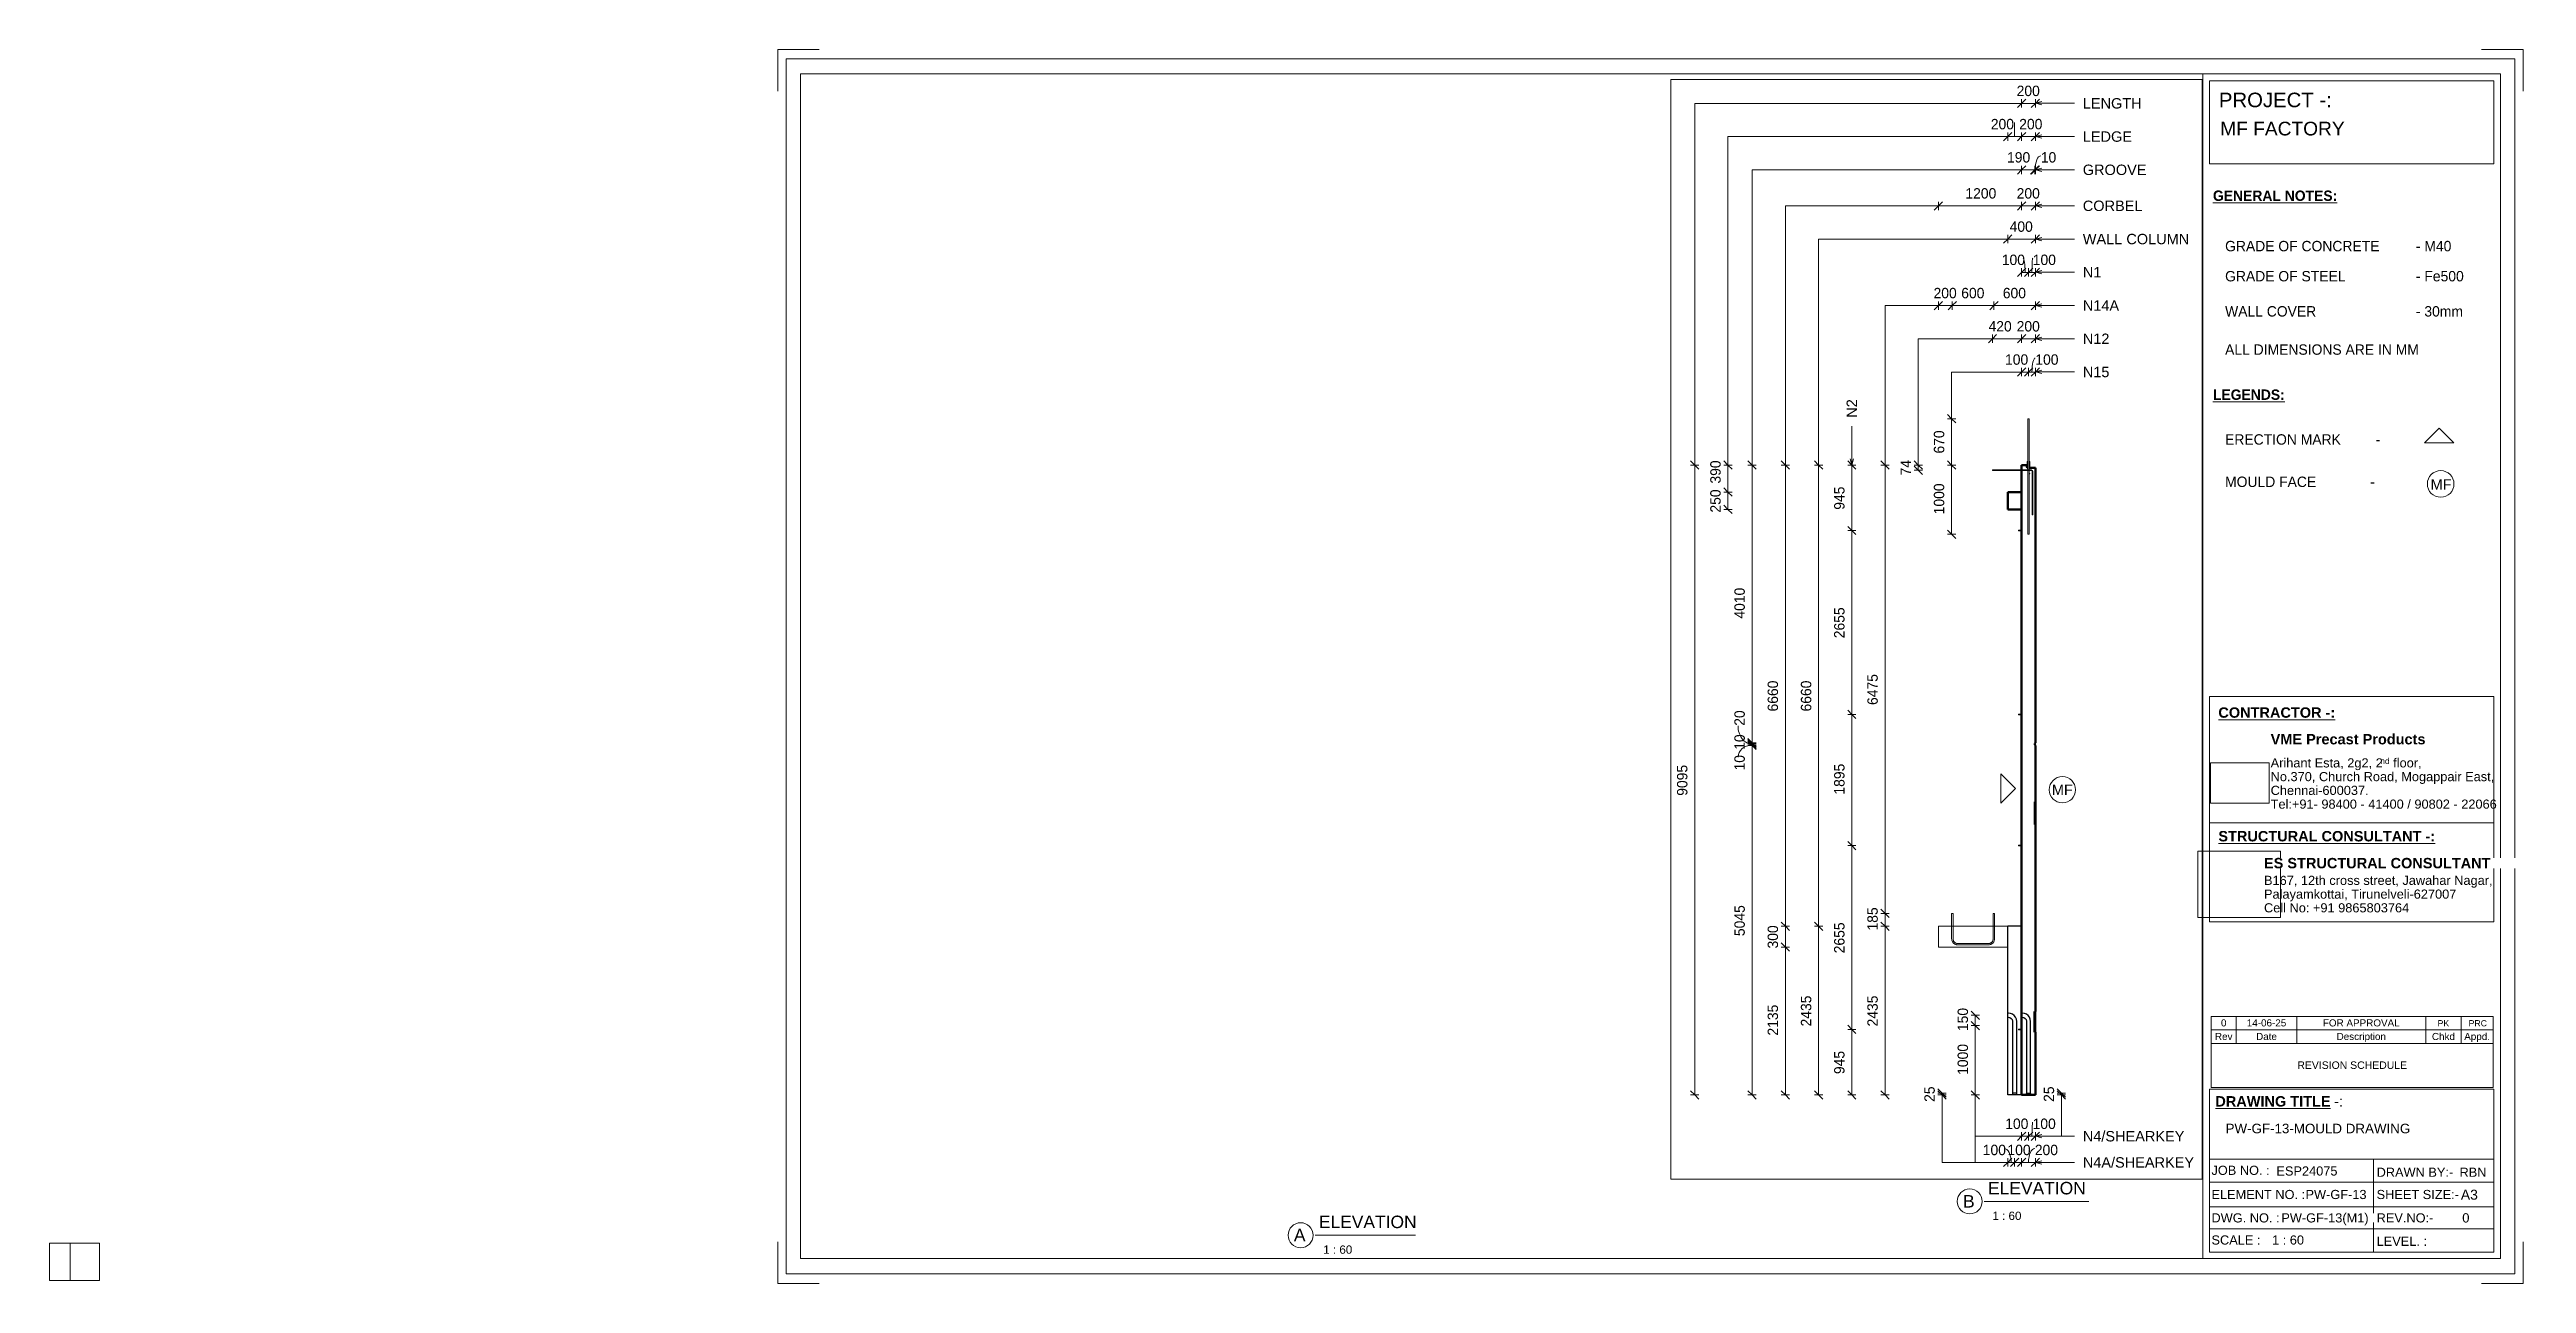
# Paper-space layout 'Layout1' of a CAD drawing. Header units: millimetres. Extents: x 0 to 596, y -1 to 296.
# The model-space entities are those that its viewports show. They can reach past a viewport. Long polylines and large blocks are cut down to what shows.
import ezdxf

# ---------------------------------------------------------------- set-up
doc = ezdxf.new("R2010")
doc.units = ezdxf.units.MM
doc.linetypes.add('Dash', pattern=[6.36, 3.18, -3.18])
for name, color, linetype, lineweight in [('A-ANNO-DIMS', 211, 'Continuous', 9), ('A-ANNO-DIMS-60', 211, 'Continuous', 9), ('A-DETL-MBND', 5, 'Continuous', 18), ('A-DETL-THIN', 151, 'Continuous', 18), ('A-GENM', 13, 'Continuous', 18), ('A-WALL', 113, 'Continuous', 25), ('A-WALL-HDLN', 110, 'Dash', 25), ('G-ANNO-SCHD', 231, 'Continuous', 9), ('G-ANNO-TEXT', 231, 'Continuous', 9), ('G-ANNO-TTLB', 6, 'Continuous', 9), ('G-ANNO-TTLB-MEDM', 33, 'Continuous', 9), ('G-ANNO-TTLB-THIN', 151, 'Continuous', 9), ('S-BEAM', 12, 'Continuous', 18), ('S-RBAR', 171, 'Continuous', 18)]:
    doc.layers.add(name, color=color, linetype=linetype, lineweight=lineweight)
doc.layers.add('G-ANNO-NPLT', color=191, linetype='Continuous')
doc.styles.add('Arial_1', font='arial.ttf', dxfattribs={"height": 150})
doc.styles.add('Arial_10', font='arial.ttf', dxfattribs={"height": 2.3})
doc.styles.add('Arial_11', font='arial.ttf', dxfattribs={"height": 1.8})
doc.styles.add('Arial_12', font='arial.ttf', dxfattribs={"height": 1.7})
doc.styles.add('Arial_13', font='arial.ttf', dxfattribs={"height": 2})
doc.styles.add('Arial_14', font='arial.ttf', dxfattribs={"height": 3})
doc.styles.add('Arial_15', font='arial.ttf', dxfattribs={"height": 1.5})
doc.styles.add('Arial_3', font='arial.ttf', dxfattribs={"height": 3.5})
doc.styles.add('Arial_4', font='arial.ttf', dxfattribs={"height": 2.2})
doc.styles.add('Arial_5', font='arial.ttf', dxfattribs={"height": 2.4})
doc.styles.add('Arial_6', font='arial.ttf', dxfattribs={"height": 2.5})
doc.styles.add('Arial_7', font='arial.ttf', dxfattribs={"height": 1.42976})
doc.styles.add('Arial_8', font='arial.ttf', dxfattribs={"height": 2.25})
doc.styles.add('Arial_9', font='arial.ttf', dxfattribs={"height": 3.3})
doc.styles.add('Arial_B', font='arialbd.ttf', dxfattribs={"height": 2.5})
doc.styles.add('Nirmala UI Semilight', font='NirmalaS.ttf', dxfattribs={"height": 150})
doc.styles.add('Nirmala UI Semilight_1', font='NirmalaS.ttf', dxfattribs={"height": 2.5})
doc.styles.add('Nirmala UI Semilight_B', font='', dxfattribs={"height": 2.5})
doc.styles.get('Nirmala UI Semilight_B').set_extended_font_data('Nirmala UI Semilight', bold=True)
doc.dimstyles.new('Arrow_Filled_-_2_5_NI_UI', dxfattribs={"dimscale": 304.8, "dimtxt": 157.104592, "dimasz": 0.393701, "dimexe": 0.19685, "dimexo": 0.0625, "dimgap": 0.19685, "dimtad": 1, "dimdec": 4, "dimzin": 0, "dimdsep": 46, "dimtxsty": 'Nirmala UI Semilight', "dimblk1": 'OBLIQUE', "dimblk2": 'OBLIQUE', "dimsah": 1, "dimcen": 0.09, "dimazin": 0, "dimtfac": 1, "dimtdec": 4, "dimtix": 1, "dimtmove": 0, "dimatfit": 3, "dimfxl": 0.19685, "dimfxlon": 1, "dimtvp": 1, "dimtolj": 1, "dimtzin": 0, "dimarcsym": 2})
doc.dimstyles.new('Arrow_Filled_-_2_5_NI_UI_1', dxfattribs={"dimscale": 304.8, "dimtxt": 157.104592, "dimasz": 0.393701, "dimexe": 0.19685, "dimexo": 0.0625, "dimgap": 0.19685, "dimtad": 1, "dimdec": 4, "dimzin": 0, "dimdsep": 46, "dimtxsty": 'Nirmala UI Semilight', "dimblk1": 'OBLIQUE', "dimblk2": 'OBLIQUE', "dimsah": 1, "dimcen": 0.09, "dimazin": 0, "dimtfac": 1, "dimtdec": 4, "dimtix": 1, "dimtmove": 2, "dimatfit": 3, "dimfxl": 0.19685, "dimfxlon": 1, "dimtvp": 1, "dimtolj": 1, "dimtzin": 0, "dimarcsym": 2})
doc.dimstyles.new('Arrow_Filled_-_2_5_NI_UI_2', dxfattribs={"dimscale": 304.8, "dimtxt": 157.104592, "dimasz": 0.393701, "dimexe": 0.19685, "dimexo": 0.0625, "dimgap": 0.19685, "dimtad": 1, "dimdec": 4, "dimzin": 0, "dimdsep": 46, "dimtxsty": 'Nirmala UI Semilight', "dimblk1": 'OBLIQUE', "dimblk2": 'OBLIQUE', "dimsah": 1, "dimcen": 0.09, "dimazin": 0, "dimtfac": 1, "dimtdec": 4, "dimtix": 1, "dimtmove": 1, "dimatfit": 3, "dimfxl": 0.19685, "dimfxlon": 1, "dimtvp": 1, "dimtolj": 1, "dimtzin": 0, "dimarcsym": 2})
picture_1 = doc.add_image_def('image1.jpg', size_in_pixel=(996, 686))
picture_2 = doc.add_image_def('image2.jpg', size_in_pixel=(1600, 1280))

psp = doc.layouts.get("Layout1")

msp = doc.modelspace()

# ---------------------------------------------------------------- texts
at = {"layer": 'G-ANNO-TEXT', "color": 7, "char_height": 150, "attachment_point": 1, "style": 'Arial_1'}
for s, insert, width in [('LENGTH', (18064.78197, 12999.16102), 1029.36675), ('LEDGE', (18064.78197, 12519.16102), 856.20225), ('GROOVE', (18064.78197, 12039.16102), 1111.138875), ('CORBEL', (18064.78197, 11519.16102), 1038.987), ('WALL COLUMN', (18064.78197, 11039.16102), 1861.518375), ('N1', (18064.78197, 10559.16102), 322.278375), ('N14A', (18064.78197, 10079.16102), 630.126375), ('N12', (18064.78197, 9599.16102), 461.772), ('N15', (18064.78197, 9119.16102), 461.772), ('MF', (17618.39271, 3085.17623), 360.759375), ('N4/SHEARKEY', (18064.78197, -1917.49398), 1770.126), ('N4A/SHEARKEY', (18064.78197, -2295.52419), 1938.480375)]:
    msp.add_mtext(s, dxfattribs=dict(at, insert=insert, width=width))
at = {"layer": 'G-ANNO-TEXT', "color": 7, "insert": (14654.04719, 8383.73394), "char_height": 150, "width": 322.278375, "attachment_point": 1, "rotation": 90, "style": 'Arial_1'}
msp.add_mtext('N2', dxfattribs=at)

# ---------------------------------------------------------------- blocks, each defined once
blk = doc.blocks.new('ES-Landscape-A3 - ES-Landscape-A3-502445-PW-GF-13-MOULD DRAWING')
at = {"layer": 'G-ANNO-TTLB'}
for p, q in [((175.24, 296.27), (185.24, 296.27)), ((175.24, 296.27), (175.24, 286.27)), ((595.24, 296.27), (585.24, 296.27)), ((595.24, 296.27), (595.24, 286.27)), ((519.77, 140.54), (588.2, 140.54)), ((519.77, 86.33), (519.77, 140.54)), ((588.2, 86.33), (588.2, 140.54)), ((519.77, 110.14), (588.2, 110.14)), ((519.77, 6.78), (519.77, 46.03)), ((588.2, 6.78), (588.2, 46.03)), ((559.23, 29.2), (559.23, 6.78)), ((175.24, -0.73), (175.24, 9.27)), ((595.24, -0.73), (595.24, 9.27)), ((175.24, -0.73), (185.24, -0.73)), ((595.24, -0.73), (585.24, -0.73))]:
    blk.add_line(p, q, dxfattribs=at)
at = {"layer": 'G-ANNO-TTLB-MEDM'}
for p, q in [((180.73, 290.44), (180.73, 5.31)), ((180.73, 290.44), (589.79, 290.44)), ((518.17, 290.44), (518.17, 5.31)), ((519.77, 268.77), (519.77, 288.77)), ((519.77, 288.77), (588.2, 288.77)), ((588.2, 288.77), (588.2, 268.77)), ((589.79, 290.44), (589.79, 5.31)), ((588.2, 268.77), (519.77, 268.77)), ((519.77, 86.33), (588.2, 86.33)), ((519.77, 6.78), (588.2, 6.78)), ((180.73, 5.31), (589.79, 5.31))]:
    blk.add_line(p, q, dxfattribs=at)
at = {"layer": 'G-ANNO-TTLB-THIN'}
for p, q in [((177.29, 294.03), (177.29, 1.56)), ((593.23, 294.03), (177.29, 294.03)), ((593.23, 1.56), (593.23, 294.03)), ((519.77, 46.03), (588.2, 46.03)), ((519.77, 29.2), (588.2, 29.2)), ((519.77, 23.64), (588.2, 23.64)), ((519.77, 17.68), (588.2, 17.68)), ((519.77, 12.43), (588.2, 12.43)), ((177.29, 1.56), (593.23, 1.56))]:
    blk.add_line(p, q, dxfattribs=at)
at = {"layer": 'G-ANNO-TTLB', "insert": (534.5, 131.53), "char_height": 2.5, "width": 45.135, "attachment_point": 1, "style": 'Arial_B', "bg_fill": 3, "box_fill_scale": 0, "bg_fill_color": 256, "bg_fill_true_color": 3254780160, "bg_fill_transparency": 256}
blk.add_mtext('VME Precast Products', dxfattribs=at)
at = {"layer": 'G-ANNO-TTLB', "attachment_point": 1}
for s, insert, char_height, width, style in [('Arihant Esta, 2g2, 2', (534.5, 125.68), 2.2, 31.9873, 'Arial_4'), ('nd', (560.89, 125.72), 1.43, 2.7257, 'Arial_7'), (' floor,', (563.14, 125.68), 2.2, 9.1392, 'Arial_4'), ('No.370, Church Road, Mogappair East,', (534.5, 122.37), 2.2, 63.4135, 'Arial_4'), ('Tel:+91- 98400 - 41400 / 90802 - 22066 ', (534.5, 115.75), 2.2, 65.2574, 'Arial_4'), ('Chennai-600037.', (534.5, 119.06), 2.2, 27.6582, 'Arial_4'), ('Cell No: +91 9865803764', (532.9, 90.79), 2.2, 41.0464, 'Arial_4'), ('Palayamkottai, Tirunelveli-627007', (532.9, 94.09), 2.2, 54.4346, 'Arial_4'), ('JOB NO. :', (520.26, 27.61), 2.2, 16.5949, 'Arial_4'), ('DRAWN BY:-', (560, 27.14), 2.2, 21.7257, 'Arial_4'), ('ELEMENT NO. :', (520.26, 21.79), 2.2, 26.5359, 'Arial_4'), ('SHEET SIZE:-', (560, 21.79), 2.2, 23.2489, 'Arial_4'), ('DWG. NO. :', (520.26, 16.16), 2.2, 19.481, 'Arial_4'), ('REV.NO:-', (560, 16.16), 2.2, 16.0338, 'Arial_4'), ('SCALE :', (520.26, 10.84), 2.2, 13.8692, 'Arial_4'), ('LEVEL. :', (560, 10.53), 2.2, 14.3502, 'Arial_4')]:
    blk.add_mtext(s, dxfattribs=dict(at, insert=insert, char_height=char_height, width=width, style=style))
at = {"layer": 'G-ANNO-TTLB'}
image = blk.add_image(picture_1, insert=(520, 114.84), size_in_units=(14.11, 9.72), dxfattribs=at)
image.dxf.flags = 7
image = blk.add_image(picture_2, insert=(516.95, 87.39), size_in_units=(19.92, 15.93), dxfattribs=at)
image.dxf.flags = 7
at = {"layer": 'G-ANNO-TTLB', "attachment_point": 1, "bg_fill": 3, "box_fill_scale": 0, "bg_fill_color": 256, "bg_fill_true_color": 3254780160, "bg_fill_transparency": 256}
for s, insert, char_height, width, style in [('PROJECT -:', (522.05, 285.89), 3.5, 33.3502, 'Arial_3'), ('\\LCONTRACTOR -:', (521.92, 137.94), 2.5, 33.9114, 'Arial_B'), ('\\LSTRUCTURAL CONSULTANT -:', (521.92, 108.18), 2.5, 62.8523, 'Arial_B'), ('ES STRUCTURAL CONSULTANT', (532.9, 101.7), 2.5, 65.6582, 'Arial_B'), ('\\LDRAWING TITLE', (521.19, 44.36), 2.5, 33.4304, 'Arial_B'), ('A3', (580.27, 21.84), 2.4, 4.9705, 'Arial_5')]:
    blk.add_mtext(s, dxfattribs=dict(at, insert=insert, char_height=char_height, width=width, style=style))
at = {"layer": 'G-ANNO-TTLB', "insert": (532.9, 97.4), "char_height": 2.2, "width": 65.1772, "attachment_point": 1, "style": 'Arial_4'}
blk.add_mtext('B167, 12th cross street, Jawahar Nagar,', dxfattribs=at)
at = {"layer": 'G-ANNO-TTLB', "insert": (548.78, 44.36), "char_height": 2.5, "width": 1.2025, "attachment_point": 1, "style": 'Arial_B', "bg_fill": 3, "box_fill_scale": 0, "bg_fill_color": 256, "bg_fill_true_color": 3254780160, "bg_fill_transparency": 256}
blk.add_mtext('\\fArial|b1|i0|c0|p34|; ', dxfattribs=at)
at = {"layer": 'G-ANNO-TTLB', "insert": (549.77, 44.36), "char_height": 2.5, "width": 2.6456, "attachment_point": 1, "style": 'Arial_6', "bg_fill": 3, "box_fill_scale": 0, "bg_fill_color": 256, "bg_fill_true_color": 3254780160, "bg_fill_transparency": 256}
blk.add_mtext('-:', dxfattribs=at)
blk = doc.blocks.new('Viewport - M_View Title-1040-PW-GF-13-MOULD DRAWING')
at = {"layer": 'G-ANNO-TTLB'}
for start, end in [(360, 180), (180, 0)]:
    blk.add_arc((-3.5, 0), 3, start, end, dxfattribs=at)
blk = doc.blocks.new('M_Rectangular Corbel - M_Rectangular Corbel-2189266-Elevation Right')
at = {"layer": 'S-BEAM', "lineweight": 50}
for p, q in [((12913.8, 7310), (12713.8, 7310)), ((12713.8, 7310), (12713.8, 7060)), ((12913.8, 7060), (12913.8, 7310)), ((12713.8, 7060), (12913.8, 7060))]:
    blk.add_line(p, q, dxfattribs=at)
blk = doc.blocks.new('RR spread anchor face based - RR-SA-4_0-180-1726831-Elevation Right')
at = {"layer": 'A-GENM'}
for p, q in [((12996.3, 7753.84), (12993.8, 7748.84)), ((12993.8, 7748.84), (12993.8, 7660.68)), ((13003.22, 7753.84), (12996.3, 7753.84)), ((13031.3, 7753.84), (13023.8, 7753.84)), ((13033.8, 7748.84), (13031.3, 7753.84)), ((13033.8, 7660), (13033.8, 7748.84)), ((13033.8, 7579.44), (13023.8, 7579.44)), ((13033.8, 7573.84), (13033.8, 7579.44)), ((13023.8, 7573.84), (13033.8, 7573.84))]:
    blk.add_line(p, q, dxfattribs=at)
blk = doc.blocks.new('RR spread anchor face based - RR-SA-2_5-200-1726821-Elevation Right')
at = {"layer": 'A-GENM'}
for p, q in [((12868.8, 6760), (12873.8, 6760)), ((12868.8, 6760), (12868.8, 6750)), ((12873.8, 6760), (12913.8, 6760)), ((12873.8, 6760), (12873.8, 6750)), ((12873.8, 6750), (12868.8, 6750)), ((12913.8, 6750), (12873.8, 6750))]:
    blk.add_line(p, q, dxfattribs=at)
blk = doc.blocks.new('M_Rectangular Corbel - M_Rectangular Corbel-3077294-Elevation Right')
at = {"layer": 'S-BEAM'}
for p, q in [((11713.8, 1040), (11713.8, 740)), ((12713.8, 1040), (11713.8, 1040)), ((11713.8, 740), (12713.8, 740))]:
    blk.add_line(p, q, dxfattribs=at)
blk = doc.blocks.new('DIMBLOCK10-Elevation Front')
at = {"layer": 'A-ANNO-DIMS-60'}
for p, q in [((4.67, 3650.06), (-55.33, 3710.06)), ((4.67, 3650.06), (-55.33, 3650.06)), ((4.67, -1395), (4.67, 3650.06)), ((4.67, 3650.06), (64.67, 3590.06)), ((4.67, 3650.06), (64.67, 3650.06)), ((4.67, -1395), (-55.33, -1335)), ((4.67, -1395), (-55.33, -1395)), ((4.67, -1395), (64.67, -1455)), ((4.67, -1395), (64.67, -1395))]:
    blk.add_line(p, q, dxfattribs=at)
at = {"layer": 'A-ANNO-DIMS-60', "color": 0, "insert": (-251.03, 897.59), "char_height": 150, "width": 551.8656, "attachment_point": 1, "rotation": 90, "line_spacing_factor": 1.142579, "style": 'Nirmala UI Semilight'}
blk.add_mtext('5045', dxfattribs=at)
blk = doc.blocks.new('_Oblique')
at = {"color": 0, "linetype": 'ByBlock', "lineweight": -2}
blk.add_line((-0.5, -0.5), (0.5, 0.5), dxfattribs=at)
blk = doc.blocks.new('DIMBLOCK118-Elevation Right')
at = {"layer": 'A-ANNO-DIMS-60'}
for p, q in [((17181.05, 12923.33), (17241.05, 12983.33)), ((17181.05, 12923.33), (17181.05, 12983.33)), ((17381.05, 12923.33), (17441.05, 12983.33)), ((17381.05, 12923.33), (17381.05, 12983.33)), ((17181.05, 12923.33), (17121.05, 12863.33)), ((17181.05, 12923.33), (17381.05, 12923.33)), ((17181.05, 12923.33), (17181.05, 12863.33)), ((17381.05, 12923.33), (17321.05, 12863.33)), ((17381.05, 12923.33), (17381.05, 12863.33))]:
    blk.add_line(p, q, dxfattribs=at)
at = {"layer": 'A-ANNO-DIMS-60', "color": 0, "insert": (17109.66, 13179.03), "char_height": 150, "width": 411.3284, "attachment_point": 1, "line_spacing_factor": 1.142579, "style": 'Nirmala UI Semilight'}
blk.add_mtext('200', dxfattribs=at)
blk = doc.blocks.new('DIMBLOCK119-Elevation Right')
at = {"layer": 'A-ANNO-DIMS-60'}
for p, q in [((16981.05, 12443.33), (17041.05, 12503.33)), ((16981.05, 12443.33), (16981.05, 12503.33)), ((17181.05, 12443.33), (17241.05, 12503.33)), ((17181.05, 12443.33), (17181.05, 12503.33)), ((16981.05, 12443.33), (16921.05, 12383.33)), ((16981.05, 12443.33), (17181.05, 12443.33)), ((16981.05, 12443.33), (16981.05, 12383.33)), ((17181.05, 12443.33), (17121.05, 12383.33)), ((17181.05, 12443.33), (17181.05, 12383.33))]:
    blk.add_line(p, q, dxfattribs=at)
blk.add_ellipse((17079.5, 12443.33), major_axis=(0, 202.82), ratio=0.007655, start_param=4.712389, end_param=6.283185, dxfattribs=at)
at = {"layer": 'A-ANNO-DIMS-60', "color": 0, "insert": (16736.72, 12699.03), "char_height": 150, "width": 411.3284, "attachment_point": 1, "line_spacing_factor": 1.142579, "style": 'Nirmala UI Semilight'}
blk.add_mtext('200', dxfattribs=at)
blk = doc.blocks.new('DIMBLOCK120-Elevation Right')
at = {"layer": 'A-ANNO-DIMS-60'}
for p, q in [((17181.05, 12443.33), (17241.05, 12503.33)), ((17181.05, 12443.33), (17181.05, 12503.33)), ((17381.05, 12443.33), (17441.05, 12503.33)), ((17381.05, 12443.33), (17381.05, 12503.33)), ((17181.05, 12443.33), (17121.05, 12383.33)), ((17181.05, 12443.33), (17381.05, 12443.33)), ((17181.05, 12443.33), (17181.05, 12383.33)), ((17381.05, 12443.33), (17321.05, 12383.33)), ((17381.05, 12443.33), (17381.05, 12383.33))]:
    blk.add_line(p, q, dxfattribs=at)
at = {"layer": 'A-ANNO-DIMS-60', "color": 0, "insert": (17146.75, 12699.03), "char_height": 150, "width": 411.3284, "attachment_point": 1, "line_spacing_factor": 1.142579, "style": 'Nirmala UI Semilight'}
blk.add_mtext('200', dxfattribs=at)
blk = doc.blocks.new('DIMBLOCK121-Elevation Right')
at = {"layer": 'A-ANNO-DIMS-60'}
for p, q in [((17181.05, 10483.33), (17241.05, 10543.33)), ((17181.05, 10483.33), (17181.05, 10543.33)), ((17281.05, 10483.33), (17341.05, 10543.33)), ((17281.05, 10483.33), (17281.05, 10543.33)), ((17181.05, 10483.33), (17121.05, 10423.33)), ((17181.05, 10483.33), (17281.05, 10483.33)), ((17181.05, 10483.33), (17181.05, 10423.33)), ((17281.05, 10483.33), (17221.05, 10423.33)), ((17281.05, 10483.33), (17281.05, 10423.33))]:
    blk.add_line(p, q, dxfattribs=at)
blk.add_ellipse((17203.71, 10483.33), major_axis=(0, 202.82), ratio=0.134811, start_param=4.712389, end_param=6.283185, dxfattribs=at)
at = {"layer": 'A-ANNO-DIMS-60', "color": 0, "insert": (16895.21, 10739.03), "char_height": 150, "width": 370.1955, "attachment_point": 1, "line_spacing_factor": 1.142579, "style": 'Nirmala UI Semilight'}
blk.add_mtext('100', dxfattribs=at)
blk = doc.blocks.new('DIMBLOCK122-Elevation Right')
at = {"layer": 'A-ANNO-DIMS-60'}
for p, q in [((17281.05, 10483.33), (17341.05, 10543.33)), ((17281.05, 10483.33), (17281.05, 10543.33)), ((17381.05, 10483.33), (17441.05, 10543.33)), ((17381.05, 10483.33), (17381.05, 10543.33)), ((17281.05, 10483.33), (17221.05, 10423.33)), ((17281.05, 10483.33), (17381.05, 10483.33)), ((17281.05, 10483.33), (17281.05, 10423.33)), ((17381.05, 10483.33), (17321.05, 10423.33)), ((17381.05, 10483.33), (17381.05, 10423.33))]:
    blk.add_line(p, q, dxfattribs=at)
blk.add_ellipse((17342.2, 10483.33), major_axis=(0, 202.82), ratio=0.054998, start_param=0, end_param=1.570796, dxfattribs=at)
at = {"layer": 'A-ANNO-DIMS-60', "color": 0, "insert": (17342.2, 10739.03), "char_height": 150, "width": 370.1955, "attachment_point": 1, "line_spacing_factor": 1.142579, "style": 'Nirmala UI Semilight'}
blk.add_mtext('100', dxfattribs=at)
blk = doc.blocks.new('DIMBLOCK123-Elevation Right')
at = {"layer": 'A-ANNO-DIMS-60'}
for p, q in [((16761.05, 9523.33), (16821.05, 9583.33)), ((16761.05, 9523.33), (16761.05, 9583.33)), ((17181.05, 9523.33), (17241.05, 9583.33)), ((17181.05, 9523.33), (17181.05, 9583.33)), ((16761.05, 9523.33), (16701.05, 9463.33)), ((16761.05, 9523.33), (17181.05, 9523.33)), ((16761.05, 9523.33), (16761.05, 9463.33)), ((17181.05, 9523.33), (17121.05, 9463.33)), ((17181.05, 9523.33), (17181.05, 9463.33))]:
    blk.add_line(p, q, dxfattribs=at)
at = {"layer": 'A-ANNO-DIMS-60', "color": 0, "insert": (16703.74, 9779.03), "char_height": 150, "width": 414.7561, "attachment_point": 1, "line_spacing_factor": 1.142579, "style": 'Nirmala UI Semilight'}
blk.add_mtext('420', dxfattribs=at)
blk = doc.blocks.new('DIMBLOCK124-Elevation Right')
at = {"layer": 'A-ANNO-DIMS-60'}
for p, q in [((17181.05, 9523.33), (17241.05, 9583.33)), ((17181.05, 9523.33), (17181.05, 9583.33)), ((17381.05, 9523.33), (17441.05, 9583.33)), ((17381.05, 9523.33), (17381.05, 9583.33)), ((17181.05, 9523.33), (17121.05, 9463.33)), ((17181.05, 9523.33), (17381.05, 9523.33)), ((17181.05, 9523.33), (17181.05, 9463.33)), ((17381.05, 9523.33), (17321.05, 9463.33)), ((17381.05, 9523.33), (17381.05, 9463.33))]:
    blk.add_line(p, q, dxfattribs=at)
at = {"layer": 'A-ANNO-DIMS-60', "color": 0, "insert": (17109.66, 9779.03), "char_height": 150, "width": 411.3284, "attachment_point": 1, "line_spacing_factor": 1.142579, "style": 'Nirmala UI Semilight'}
blk.add_mtext('200', dxfattribs=at)
blk = doc.blocks.new('DIMBLOCK125-Elevation Right')
at = {"layer": 'A-ANNO-DIMS-60'}
for p, q in [((12461.4, 7700), (12401.4, 7760)), ((12461.4, 7700), (12401.4, 7700)), ((12461.4, 7700), (12461.4, -1395)), ((12461.4, 7700), (12521.4, 7640)), ((12461.4, 7700), (12521.4, 7700)), ((12461.4, -1395), (12401.4, -1335)), ((12461.4, -1395), (12401.4, -1395)), ((12461.4, -1395), (12521.4, -1455)), ((12461.4, -1395), (12521.4, -1395))]:
    blk.add_line(p, q, dxfattribs=at)
at = {"layer": 'A-ANNO-DIMS-60', "color": 0, "insert": (12205.7, 2923.98), "char_height": 150, "width": 548.4378, "attachment_point": 1, "rotation": 90, "line_spacing_factor": 1.142579, "style": 'Nirmala UI Semilight'}
blk.add_mtext('9095', dxfattribs=at)
blk = doc.blocks.new('DIMBLOCK126-Elevation Right')
at = {"layer": 'A-ANNO-DIMS-60'}
for p, q in [((12941.4, 7700), (12881.4, 7760)), ((12941.4, 7700), (12881.4, 7700)), ((12941.4, 7700), (12941.4, 7310)), ((12941.4, 7700), (13001.4, 7640)), ((12941.4, 7700), (13001.4, 7700)), ((12941.4, 7310), (12881.4, 7370)), ((12941.4, 7310), (12881.4, 7310)), ((12941.4, 7310), (13001.4, 7250)), ((12941.4, 7310), (13001.4, 7310))]:
    blk.add_line(p, q, dxfattribs=at)
at = {"layer": 'A-ANNO-DIMS-60', "color": 0, "insert": (12685.7, 7432.45), "char_height": 150, "width": 411.3284, "attachment_point": 1, "rotation": 90, "line_spacing_factor": 1.142579, "style": 'Nirmala UI Semilight'}
blk.add_mtext('390', dxfattribs=at)
blk = doc.blocks.new('DIMBLOCK127-Elevation Right')
at = {"layer": 'A-ANNO-DIMS-60'}
for p, q in [((12941.4, 7310), (12881.4, 7370)), ((12941.4, 7310), (12881.4, 7310)), ((12941.4, 7310), (12941.4, 7060)), ((12941.4, 7310), (13001.4, 7250)), ((12941.4, 7310), (13001.4, 7310)), ((12941.4, 7060), (12881.4, 7120)), ((12941.4, 7060), (12881.4, 7060)), ((12941.4, 7060), (13001.4, 7000)), ((12941.4, 7060), (13001.4, 7060))]:
    blk.add_line(p, q, dxfattribs=at)
at = {"layer": 'A-ANNO-DIMS-60', "color": 0, "insert": (12685.7, 7013.61), "char_height": 150, "width": 411.3284, "attachment_point": 1, "rotation": 90, "line_spacing_factor": 1.142579, "style": 'Nirmala UI Semilight'}
blk.add_mtext('250', dxfattribs=at)
blk = doc.blocks.new('DIMBLOCK128-Elevation Right')
at = {"layer": 'A-ANNO-DIMS-60'}
for p, q in [((14729.88, 7700), (14669.88, 7760)), ((14729.88, 7700), (14669.88, 7700)), ((14729.88, 7700), (14729.88, 6755)), ((14729.88, 7700), (14789.88, 7640)), ((14729.88, 7700), (14789.88, 7700)), ((14729.88, 6755), (14669.88, 6815)), ((14729.88, 6755), (14669.88, 6755)), ((14729.88, 6755), (14789.88, 6695)), ((14729.88, 6755), (14789.88, 6755))]:
    blk.add_line(p, q, dxfattribs=at)
at = {"layer": 'A-ANNO-DIMS-60', "color": 0, "insert": (14474.18, 7054.68), "char_height": 150, "width": 414.7561, "attachment_point": 1, "rotation": 90, "line_spacing_factor": 1.142579, "style": 'Nirmala UI Semilight'}
blk.add_mtext('945', dxfattribs=at)
blk = doc.blocks.new('DIMBLOCK129-Elevation Right')
at = {"layer": 'A-ANNO-DIMS-60'}
for p, q in [((14729.88, 6755), (14669.88, 6815)), ((14729.88, 6755), (14669.88, 6755)), ((14729.88, 6755), (14729.88, 4100)), ((14729.88, 6755), (14789.88, 6695)), ((14729.88, 6755), (14789.88, 6755)), ((14729.88, 4100), (14669.88, 4160)), ((14729.88, 4100), (14669.88, 4100)), ((14729.88, 4100), (14789.88, 4040)), ((14729.88, 4100), (14789.88, 4100))]:
    blk.add_line(p, q, dxfattribs=at)
at = {"layer": 'A-ANNO-DIMS-60', "color": 0, "insert": (14474.18, 5198.98), "char_height": 150, "width": 548.4378, "attachment_point": 1, "rotation": 90, "line_spacing_factor": 1.142579, "style": 'Nirmala UI Semilight'}
blk.add_mtext('2655', dxfattribs=at)
blk = doc.blocks.new('DIMBLOCK130-Elevation Right')
at = {"layer": 'A-ANNO-DIMS-60'}
for p, q in [((14729.88, 4100), (14669.88, 4160)), ((14729.88, 4100), (14669.88, 4100)), ((14729.88, 4100), (14729.88, 2205)), ((14729.88, 4100), (14789.88, 4040)), ((14729.88, 4100), (14789.88, 4100)), ((14729.88, 2205), (14669.88, 2265)), ((14729.88, 2205), (14669.88, 2205)), ((14729.88, 2205), (14789.88, 2145)), ((14729.88, 2205), (14789.88, 2205))]:
    blk.add_line(p, q, dxfattribs=at)
at = {"layer": 'A-ANNO-DIMS-60', "color": 0, "insert": (14474.18, 2941.12), "char_height": 150, "width": 507.305, "attachment_point": 1, "rotation": 90, "line_spacing_factor": 1.142579, "style": 'Nirmala UI Semilight'}
blk.add_mtext('1895', dxfattribs=at)
blk = doc.blocks.new('DIMBLOCK131-Elevation Right')
at = {"layer": 'A-ANNO-DIMS-60'}
for p, q in [((14729.88, 2205), (14669.88, 2265)), ((14729.88, 2205), (14669.88, 2205)), ((14729.88, 2205), (14729.88, -450)), ((14729.88, 2205), (14789.88, 2145)), ((14729.88, 2205), (14789.88, 2205)), ((14729.88, -450), (14669.88, -390)), ((14729.88, -450), (14669.88, -450)), ((14729.88, -450), (14789.88, -510)), ((14729.88, -450), (14789.88, -450))]:
    blk.add_line(p, q, dxfattribs=at)
at = {"layer": 'A-ANNO-DIMS-60', "color": 0, "insert": (14474.18, 648.98), "char_height": 150, "width": 548.4378, "attachment_point": 1, "rotation": 90, "line_spacing_factor": 1.142579, "style": 'Nirmala UI Semilight'}
blk.add_mtext('2655', dxfattribs=at)
blk = doc.blocks.new('DIMBLOCK132-Elevation Right')
at = {"layer": 'A-ANNO-DIMS-60'}
for p, q in [((14729.88, -450), (14669.88, -390)), ((14729.88, -450), (14669.88, -450)), ((14729.88, -450), (14729.88, -1395)), ((14729.88, -450), (14789.88, -510)), ((14729.88, -450), (14789.88, -450)), ((14729.88, -1395), (14669.88, -1335)), ((14729.88, -1395), (14669.88, -1395)), ((14729.88, -1395), (14789.88, -1455)), ((14729.88, -1395), (14789.88, -1395))]:
    blk.add_line(p, q, dxfattribs=at)
at = {"layer": 'A-ANNO-DIMS-60', "color": 0, "insert": (14474.18, -1095.32), "char_height": 150, "width": 414.7561, "attachment_point": 1, "rotation": 90, "line_spacing_factor": 1.142579, "style": 'Nirmala UI Semilight'}
blk.add_mtext('945', dxfattribs=at)
blk = doc.blocks.new('DIMBLOCK133-Elevation Right')
at = {"layer": 'A-ANNO-DIMS-60'}
for p, q in [((15689.88, 7700), (15629.88, 7760)), ((15689.88, 7700), (15629.88, 7700)), ((15689.88, 7700), (15689.88, 7626)), ((15689.88, 7700), (15749.88, 7640)), ((15689.88, 7700), (15749.88, 7700)), ((15689.88, 7626), (15629.88, 7686)), ((15689.88, 7626), (15629.88, 7626)), ((15689.88, 7626), (15749.88, 7566)), ((15689.88, 7626), (15749.88, 7626))]:
    blk.add_line(p, q, dxfattribs=at)
at = {"layer": 'A-ANNO-DIMS-60', "color": 0, "insert": (15434.18, 7550.17), "char_height": 150, "width": 270.7912, "attachment_point": 1, "rotation": 90, "line_spacing_factor": 1.142579, "style": 'Nirmala UI Semilight'}
blk.add_mtext('74', dxfattribs=at)
blk = doc.blocks.new('DIMBLOCK134-Elevation Right')
at = {"layer": 'A-ANNO-DIMS-60'}
for p, q in [((16512.75, -395), (16452.75, -335)), ((16512.75, -395), (16452.75, -395)), ((16512.75, -1395), (16512.75, -395)), ((16512.75, -395), (16572.75, -455)), ((16512.75, -395), (16572.75, -395)), ((16512.75, -1395), (16452.75, -1335)), ((16512.75, -1395), (16452.75, -1395)), ((16512.75, -1395), (16572.75, -1455)), ((16512.75, -1395), (16572.75, -1395))]:
    blk.add_line(p, q, dxfattribs=at)
at = {"layer": 'A-ANNO-DIMS-60', "color": 0, "insert": (16257.05, -1106.38), "char_height": 150, "width": 507.305, "attachment_point": 1, "rotation": 90, "line_spacing_factor": 1.142579, "style": 'Nirmala UI Semilight'}
blk.add_mtext('1000', dxfattribs=at)
blk = doc.blocks.new('DIMBLOCK135-Elevation Right')
at = {"layer": 'A-ANNO-DIMS-60'}
for p, q in [((16512.75, -245), (16452.75, -185)), ((16512.75, -245), (16452.75, -245)), ((16512.75, -395), (16512.75, -245)), ((16512.75, -245), (16572.75, -305)), ((16512.75, -245), (16572.75, -245)), ((16512.75, -395), (16452.75, -335)), ((16512.75, -395), (16452.75, -395)), ((16512.75, -395), (16572.75, -455)), ((16512.75, -395), (16572.75, -395))]:
    blk.add_line(p, q, dxfattribs=at)
at = {"layer": 'A-ANNO-DIMS-60', "color": 0, "insert": (16257.05, -474.25), "char_height": 150, "width": 370.1955, "attachment_point": 1, "rotation": 90, "line_spacing_factor": 1.142579, "style": 'Nirmala UI Semilight'}
blk.add_mtext('150', dxfattribs=at)
blk = doc.blocks.new('DIMBLOCK136-Elevation Right')
at = {"layer": 'A-ANNO-DIMS-60'}
for p, q in [((17756.39, -1370), (17696.39, -1310)), ((17756.39, -1395), (17696.39, -1335)), ((17756.39, -1370), (17696.39, -1370)), ((17756.39, -1395), (17756.39, -1370)), ((17756.39, -1370), (17816.39, -1430)), ((17756.39, -1370), (17816.39, -1370)), ((17756.39, -1395), (17696.39, -1395)), ((17756.39, -1395), (17816.39, -1455)), ((17756.39, -1395), (17816.39, -1395))]:
    blk.add_line(p, q, dxfattribs=at)
at = {"layer": 'A-ANNO-DIMS-60', "color": 0, "insert": (17500.69, -1496.76), "char_height": 150, "width": 274.2189, "attachment_point": 1, "rotation": 90, "line_spacing_factor": 1.142579, "style": 'Nirmala UI Semilight'}
blk.add_mtext('25', dxfattribs=at)
blk = doc.blocks.new('DIMBLOCK137-Elevation Right')
at = {"layer": 'A-ANNO-DIMS-60'}
for p, q in [((17181.05, -1993.33), (17241.05, -1933.33)), ((17181.05, -1993.33), (17181.05, -1933.33)), ((17281.05, -1993.33), (17341.05, -1933.33)), ((17281.05, -1993.33), (17281.05, -1933.33)), ((17181.05, -1993.33), (17121.05, -2053.33)), ((17181.05, -1993.33), (17281.05, -1993.33)), ((17181.05, -1993.33), (17181.05, -2053.33)), ((17281.05, -1993.33), (17221.05, -2053.33)), ((17281.05, -1993.33), (17281.05, -2053.33))]:
    blk.add_line(p, q, dxfattribs=at)
at = {"layer": 'A-ANNO-DIMS-60', "color": 0, "insert": (16944.61, -1737.63), "char_height": 150, "width": 370.1955, "attachment_point": 1, "line_spacing_factor": 1.142579, "style": 'Nirmala UI Semilight'}
blk.add_mtext('100', dxfattribs=at)
blk = doc.blocks.new('DIMBLOCK138-Elevation Right')
at = {"layer": 'A-ANNO-DIMS-60'}
for p, q in [((17281.05, -1993.33), (17341.05, -1933.33)), ((17281.05, -1993.33), (17281.05, -1933.33)), ((17381.05, -1993.33), (17441.05, -1933.33)), ((17381.05, -1993.33), (17381.05, -1933.33)), ((17281.05, -1993.33), (17221.05, -2053.33)), ((17281.05, -1993.33), (17381.05, -1993.33)), ((17281.05, -1993.33), (17281.05, -2053.33)), ((17381.05, -1993.33), (17321.05, -2053.33)), ((17381.05, -1993.33), (17381.05, -2053.33))]:
    blk.add_line(p, q, dxfattribs=at)
blk.add_ellipse((17339.88, -1993.33), major_axis=(0, 202.82), ratio=0.043534, start_param=0, end_param=1.570796, dxfattribs=at)
at = {"layer": 'A-ANNO-DIMS-60', "color": 0, "insert": (17339.88, -1737.63), "char_height": 150, "width": 370.1955, "attachment_point": 1, "line_spacing_factor": 1.142579, "style": 'Nirmala UI Semilight'}
blk.add_mtext('100', dxfattribs=at)
blk = doc.blocks.new('DIMBLOCK139-Elevation Right')
at = {"layer": 'A-ANNO-DIMS-60'}
for p, q in [((16169.88, 8370), (16109.88, 8430)), ((16169.88, 8370), (16109.88, 8370)), ((16169.88, 8370), (16169.88, 7700)), ((16169.88, 8370), (16229.88, 8310)), ((16169.88, 8370), (16229.88, 8370)), ((16169.88, 7700), (16109.88, 7760)), ((16169.88, 7700), (16109.88, 7700)), ((16169.88, 7700), (16229.88, 7640)), ((16169.88, 7700), (16229.88, 7700))]:
    blk.add_line(p, q, dxfattribs=at)
at = {"layer": 'A-ANNO-DIMS-60', "color": 0, "insert": (15914.18, 7866.47), "char_height": 150, "width": 404.4729, "attachment_point": 1, "rotation": 90, "line_spacing_factor": 1.142579, "style": 'Nirmala UI Semilight'}
blk.add_mtext('670', dxfattribs=at)
blk = doc.blocks.new('DIMBLOCK140-Elevation Right')
at = {"layer": 'A-ANNO-DIMS-60'}
for p, q in [((16169.88, 7700), (16109.88, 7760)), ((16169.88, 7700), (16109.88, 7700)), ((16169.88, 7700), (16169.88, 6700)), ((16169.88, 7700), (16229.88, 7640)), ((16169.88, 7700), (16229.88, 7700)), ((16169.88, 6700), (16109.88, 6760)), ((16169.88, 6700), (16109.88, 6700)), ((16169.88, 6700), (16229.88, 6640)), ((16169.88, 6700), (16229.88, 6700))]:
    blk.add_line(p, q, dxfattribs=at)
at = {"layer": 'A-ANNO-DIMS-60', "color": 0, "insert": (15914.18, 6988.62), "char_height": 150, "width": 507.305, "attachment_point": 1, "rotation": 90, "line_spacing_factor": 1.142579, "style": 'Nirmala UI Semilight'}
blk.add_mtext('1000', dxfattribs=at)
blk = doc.blocks.new('DIMBLOCK141-Elevation Right')
at = {"layer": 'A-ANNO-DIMS-60'}
for p, q in [((17181.05, 11963.33), (17241.05, 12023.33)), ((17181.05, 11963.33), (17181.05, 12023.33)), ((17371.11, 11963.33), (17431.11, 12023.33)), ((17371.11, 11963.33), (17371.11, 12023.33)), ((17181.05, 11963.33), (17121.05, 11903.33)), ((17181.05, 11963.33), (17371.11, 11963.33)), ((17181.05, 11963.33), (17181.05, 11903.33)), ((17371.11, 11963.33), (17311.11, 11903.33)), ((17371.11, 11963.33), (17371.11, 11903.33))]:
    blk.add_line(p, q, dxfattribs=at)
at = {"layer": 'A-ANNO-DIMS-60', "color": 0, "insert": (16971.09, 12219.03), "char_height": 150, "width": 370.1955, "attachment_point": 1, "line_spacing_factor": 1.142579, "style": 'Nirmala UI Semilight'}
blk.add_mtext('190', dxfattribs=at)
blk = doc.blocks.new('DIMBLOCK142-Elevation Right')
at = {"layer": 'A-ANNO-DIMS-60'}
for p, q in [((17371.11, 11963.33), (17431.11, 12023.33)), ((17371.11, 11963.33), (17371.11, 12023.33)), ((17381.05, 11963.33), (17441.05, 12023.33)), ((17381.05, 11963.33), (17381.05, 12023.33)), ((17371.11, 11963.33), (17311.11, 11903.33)), ((17381.05, 11963.33), (17321.05, 11903.33)), ((17371.11, 11963.33), (17381.05, 11963.33)), ((17371.11, 11963.33), (17371.11, 11903.33)), ((17381.05, 11963.33), (17381.05, 11903.33))]:
    blk.add_line(p, q, dxfattribs=at)
blk.add_ellipse((17458.75, 11963.33), major_axis=(0, 202.82), ratio=0.407611, start_param=0, end_param=1.570796, dxfattribs=at)
at = {"layer": 'A-ANNO-DIMS-60', "color": 0, "insert": (17458.75, 12219.03), "char_height": 150, "width": 233.0861, "attachment_point": 1, "line_spacing_factor": 1.142579, "style": 'Nirmala UI Semilight'}
blk.add_mtext('10', dxfattribs=at)
blk = doc.blocks.new('DIMBLOCK143-Elevation Right')
at = {"layer": 'A-ANNO-DIMS-60'}
for p, q in [((13289.88, 7700), (13229.88, 7760)), ((13289.88, 7700), (13229.88, 7700)), ((13289.88, 7700), (13289.88, 3689.94)), ((13289.88, 7700), (13349.88, 7640)), ((13289.88, 7700), (13349.88, 7700)), ((13289.88, 3689.94), (13229.88, 3749.94)), ((13289.88, 3689.94), (13229.88, 3689.94)), ((13289.88, 3689.94), (13349.88, 3629.94)), ((13289.88, 3689.94), (13349.88, 3689.94))]:
    blk.add_line(p, q, dxfattribs=at)
at = {"layer": 'A-ANNO-DIMS-60', "color": 0, "insert": (13034.18, 5482.17), "char_height": 150, "width": 510.7327, "attachment_point": 1, "rotation": 90, "line_spacing_factor": 1.142579, "style": 'Nirmala UI Semilight'}
blk.add_mtext('4010', dxfattribs=at)
blk = doc.blocks.new('DIMBLOCK144-Elevation Right')
at = {"layer": 'A-ANNO-DIMS-60'}
for p, q in [((13289.88, 3689.94), (13229.88, 3749.94)), ((13289.88, 3680), (13229.88, 3740)), ((13289.88, 3689.94), (13229.88, 3689.94)), ((13289.88, 3689.94), (13289.88, 3680)), ((13289.88, 3689.94), (13349.88, 3629.94)), ((13289.88, 3689.94), (13349.88, 3689.94)), ((13289.88, 3680), (13229.88, 3680)), ((13289.88, 3680), (13349.88, 3620)), ((13289.88, 3680), (13349.88, 3680))]:
    blk.add_line(p, q, dxfattribs=at)
at = {"layer": 'A-ANNO-DIMS-60', "color": 0, "insert": (13034.18, 3587.85), "char_height": 150, "width": 233.0861, "attachment_point": 1, "rotation": 90, "line_spacing_factor": 1.142579, "style": 'Nirmala UI Semilight'}
blk.add_mtext('10', dxfattribs=at)
blk = doc.blocks.new('DIMBLOCK145-Elevation Right')
at = {"layer": 'A-ANNO-DIMS-60'}
for p, q in [((13289.88, 3680), (13229.88, 3740)), ((13289.88, 3660), (13229.88, 3720)), ((13289.88, 3680), (13229.88, 3680)), ((13289.88, 3680), (13289.88, 3660)), ((13289.88, 3680), (13349.88, 3620)), ((13289.88, 3680), (13349.88, 3680)), ((13289.88, 3660), (13229.88, 3660)), ((13289.88, 3660), (13349.88, 3600)), ((13289.88, 3660), (13349.88, 3660))]:
    blk.add_line(p, q, dxfattribs=at)
blk.add_ellipse((13289.88, 3934.95), major_axis=(0, 264.95), ratio=0.765523, start_param=1.570796, end_param=3.141593, dxfattribs=at)
at = {"layer": 'A-ANNO-DIMS-60', "color": 0, "insert": (13034.18, 3934.95), "char_height": 150, "width": 274.2189, "attachment_point": 1, "rotation": 90, "line_spacing_factor": 1.142579, "style": 'Nirmala UI Semilight'}
blk.add_mtext('20', dxfattribs=at)
blk = doc.blocks.new('DIMBLOCK146-Elevation Right')
at = {"layer": 'A-ANNO-DIMS-60'}
for p, q in [((13289.88, 3660), (13229.88, 3720)), ((13289.88, 3650.06), (13229.88, 3710.06)), ((13289.88, 3660), (13229.88, 3660)), ((13289.88, 3660), (13289.88, 3650.06)), ((13289.88, 3660), (13349.88, 3600)), ((13289.88, 3660), (13349.88, 3660)), ((13289.88, 3650.06), (13229.88, 3650.06)), ((13289.88, 3650.06), (13349.88, 3590.06)), ((13289.88, 3650.06), (13349.88, 3650.06))]:
    blk.add_line(p, q, dxfattribs=at)
blk.add_ellipse((13289.88, 3483.85), major_axis=(-202.82, 0), ratio=0.843976, start_param=4.712389, end_param=6.283185, dxfattribs=at)
at = {"layer": 'A-ANNO-DIMS-60', "color": 0, "insert": (13034.18, 3289.61), "char_height": 150, "width": 233.0861, "attachment_point": 1, "rotation": 90, "line_spacing_factor": 1.142579, "style": 'Nirmala UI Semilight'}
blk.add_mtext('10', dxfattribs=at)
blk = doc.blocks.new('DIMBLOCK147-Elevation Right')
at = {"layer": 'A-ANNO-DIMS-60'}
for p, q in [((13289.88, 3650.06), (13229.88, 3710.06)), ((13289.88, 3650.06), (13229.88, 3650.06)), ((13289.88, 3650.06), (13289.88, -1395)), ((13289.88, 3650.06), (13349.88, 3590.06)), ((13289.88, 3650.06), (13349.88, 3650.06)), ((13289.88, -1395), (13229.88, -1335)), ((13289.88, -1395), (13229.88, -1395)), ((13289.88, -1395), (13349.88, -1455)), ((13289.88, -1395), (13349.88, -1395))]:
    blk.add_line(p, q, dxfattribs=at)
at = {"layer": 'A-ANNO-DIMS-60', "color": 0, "insert": (13034.18, 897.59), "char_height": 150, "width": 551.8656, "attachment_point": 1, "rotation": 90, "line_spacing_factor": 1.142579, "style": 'Nirmala UI Semilight'}
blk.add_mtext('5045', dxfattribs=at)
blk = doc.blocks.new('DIMBLOCK148-Elevation Right')
at = {"layer": 'A-ANNO-DIMS-60'}
for p, q in [((17181.05, 9043.33), (17241.05, 9103.33)), ((17181.05, 9043.33), (17181.05, 9103.33)), ((17281.05, 9043.33), (17341.05, 9103.33)), ((17281.05, 9043.33), (17281.05, 9103.33)), ((17181.05, 9043.33), (17121.05, 8983.33)), ((17181.05, 9043.33), (17281.05, 9043.33)), ((17181.05, 9043.33), (17181.05, 8983.33)), ((17281.05, 9043.33), (17221.05, 8983.33)), ((17281.05, 9043.33), (17281.05, 8983.33))]:
    blk.add_line(p, q, dxfattribs=at)
at = {"layer": 'A-ANNO-DIMS-60', "color": 0, "insert": (16941.93, 9299.03), "char_height": 150, "width": 370.1955, "attachment_point": 1, "line_spacing_factor": 1.142579, "style": 'Nirmala UI Semilight'}
blk.add_mtext('100', dxfattribs=at)
blk = doc.blocks.new('DIMBLOCK149-Elevation Right')
at = {"layer": 'A-ANNO-DIMS-60'}
for p, q in [((17281.05, 9043.33), (17341.05, 9103.33)), ((17281.05, 9043.33), (17281.05, 9103.33)), ((17381.05, 9043.33), (17441.05, 9103.33)), ((17381.05, 9043.33), (17381.05, 9103.33)), ((17281.05, 9043.33), (17221.05, 8983.33)), ((17281.05, 9043.33), (17381.05, 9043.33)), ((17281.05, 9043.33), (17281.05, 8983.33)), ((17381.05, 9043.33), (17321.05, 8983.33)), ((17381.05, 9043.33), (17381.05, 8983.33))]:
    blk.add_line(p, q, dxfattribs=at)
blk.add_ellipse((17379.17, 9043.33), major_axis=(0, 202.82), ratio=0.237257, start_param=0, end_param=1.570796, dxfattribs=at)
at = {"layer": 'A-ANNO-DIMS-60', "color": 0, "insert": (17379.17, 9299.03), "char_height": 150, "width": 370.1955, "attachment_point": 1, "line_spacing_factor": 1.142579, "style": 'Nirmala UI Semilight'}
blk.add_mtext('100', dxfattribs=at)
blk = doc.blocks.new('DIMBLOCK150-Elevation Right')
at = {"layer": 'A-ANNO-DIMS-60'}
for p, q in [((15981.05, 10003.33), (16041.05, 10063.33)), ((15981.05, 10003.33), (15981.05, 10063.33)), ((16181.05, 10003.33), (16241.05, 10063.33)), ((16181.05, 10003.33), (16181.05, 10063.33)), ((15981.05, 10003.33), (15921.05, 9943.33)), ((15981.05, 10003.33), (16181.05, 10003.33)), ((15981.05, 10003.33), (15981.05, 9943.33)), ((16181.05, 10003.33), (16121.05, 9943.33)), ((16181.05, 10003.33), (16181.05, 9943.33))]:
    blk.add_line(p, q, dxfattribs=at)
at = {"layer": 'A-ANNO-DIMS-60', "color": 0, "insert": (15909.66, 10259.03), "char_height": 150, "width": 411.3284, "attachment_point": 1, "line_spacing_factor": 1.142579, "style": 'Nirmala UI Semilight'}
blk.add_mtext('200', dxfattribs=at)
blk = doc.blocks.new('DIMBLOCK151-Elevation Right')
at = {"layer": 'A-ANNO-DIMS-60'}
for p, q in [((16181.05, 10003.33), (16241.05, 10063.33)), ((16181.05, 10003.33), (16181.05, 10063.33)), ((16781.05, 10003.33), (16841.05, 10063.33)), ((16781.05, 10003.33), (16781.05, 10063.33)), ((16181.05, 10003.33), (16121.05, 9943.33)), ((16181.05, 10003.33), (16781.05, 10003.33)), ((16181.05, 10003.33), (16181.05, 9943.33)), ((16781.05, 10003.33), (16721.05, 9943.33)), ((16781.05, 10003.33), (16781.05, 9943.33))]:
    blk.add_line(p, q, dxfattribs=at)
at = {"layer": 'A-ANNO-DIMS-60', "color": 0, "insert": (16309.66, 10259.03), "char_height": 150, "width": 411.3284, "attachment_point": 1, "line_spacing_factor": 1.142579, "style": 'Nirmala UI Semilight'}
blk.add_mtext('600', dxfattribs=at)
blk = doc.blocks.new('DIMBLOCK152-Elevation Right')
at = {"layer": 'A-ANNO-DIMS-60'}
for p, q in [((16781.05, 10003.33), (16841.05, 10063.33)), ((16781.05, 10003.33), (16781.05, 10063.33)), ((17381.05, 10003.33), (17441.05, 10063.33)), ((17381.05, 10003.33), (17381.05, 10063.33)), ((16781.05, 10003.33), (16721.05, 9943.33)), ((16781.05, 10003.33), (17381.05, 10003.33)), ((16781.05, 10003.33), (16781.05, 9943.33)), ((17381.05, 10003.33), (17321.05, 9943.33)), ((17381.05, 10003.33), (17381.05, 9943.33))]:
    blk.add_line(p, q, dxfattribs=at)
at = {"layer": 'A-ANNO-DIMS-60', "color": 0, "insert": (16909.66, 10259.03), "char_height": 150, "width": 411.3284, "attachment_point": 1, "line_spacing_factor": 1.142579, "style": 'Nirmala UI Semilight'}
blk.add_mtext('600', dxfattribs=at)
blk = doc.blocks.new('DIMBLOCK153-Elevation Right')
at = {"layer": 'A-ANNO-DIMS-60'}
for p, q in [((15209.88, 7700), (15149.88, 7760)), ((15209.88, 7700), (15149.88, 7700)), ((15209.88, 7700), (15209.88, 1225)), ((15209.88, 7700), (15269.88, 7640)), ((15209.88, 7700), (15269.88, 7700)), ((15209.88, 1225), (15149.88, 1285)), ((15209.88, 1225), (15149.88, 1225)), ((15209.88, 1225), (15269.88, 1165)), ((15209.88, 1225), (15269.88, 1225))]:
    blk.add_line(p, q, dxfattribs=at)
at = {"layer": 'A-ANNO-DIMS-60', "color": 0, "insert": (14954.18, 4235.41), "char_height": 150, "width": 545.0101, "attachment_point": 1, "rotation": 90, "line_spacing_factor": 1.142579, "style": 'Nirmala UI Semilight'}
blk.add_mtext('6475', dxfattribs=at)
blk = doc.blocks.new('DIMBLOCK154-Elevation Right')
at = {"layer": 'A-ANNO-DIMS-60'}
for p, q in [((15209.88, 1225), (15149.88, 1285)), ((15209.88, 1225), (15149.88, 1225)), ((15209.88, 1225), (15209.88, 1040)), ((15209.88, 1225), (15269.88, 1165)), ((15209.88, 1225), (15269.88, 1225)), ((15209.88, 1040), (15149.88, 1100)), ((15209.88, 1040), (15149.88, 1040)), ((15209.88, 1040), (15269.88, 980)), ((15209.88, 1040), (15269.88, 1040))]:
    blk.add_line(p, q, dxfattribs=at)
at = {"layer": 'A-ANNO-DIMS-60', "color": 0, "insert": (14954.18, 978.25), "char_height": 150, "width": 370.1955, "attachment_point": 1, "rotation": 90, "line_spacing_factor": 1.142579, "style": 'Nirmala UI Semilight'}
blk.add_mtext('185', dxfattribs=at)
blk = doc.blocks.new('DIMBLOCK155-Elevation Right')
at = {"layer": 'A-ANNO-DIMS-60'}
for p, q in [((15209.88, 1040), (15149.88, 1100)), ((15209.88, 1040), (15149.88, 1040)), ((15209.88, 1040), (15209.88, -1395)), ((15209.88, 1040), (15269.88, 980)), ((15209.88, 1040), (15269.88, 1040)), ((15209.88, -1395), (15149.88, -1335)), ((15209.88, -1395), (15149.88, -1395)), ((15209.88, -1395), (15269.88, -1455)), ((15209.88, -1395), (15269.88, -1395))]:
    blk.add_line(p, q, dxfattribs=at)
at = {"layer": 'A-ANNO-DIMS-60', "color": 0, "insert": (14954.18, -407.44), "char_height": 150, "width": 551.8656, "attachment_point": 1, "rotation": 90, "line_spacing_factor": 1.142579, "style": 'Nirmala UI Semilight'}
blk.add_mtext('2435', dxfattribs=at)
blk = doc.blocks.new('DIMBLOCK156-Elevation Right')
at = {"layer": 'A-ANNO-DIMS-60'}
for p, q in [((16981.05, 10963.33), (17041.05, 11023.33)), ((16981.05, 10963.33), (16981.05, 11023.33)), ((17381.05, 10963.33), (17441.05, 11023.33)), ((17381.05, 10963.33), (17381.05, 11023.33)), ((16981.05, 10963.33), (16921.05, 10903.33)), ((16981.05, 10963.33), (17381.05, 10963.33)), ((16981.05, 10963.33), (16981.05, 10903.33)), ((17381.05, 10963.33), (17321.05, 10903.33)), ((17381.05, 10963.33), (17381.05, 10903.33))]:
    blk.add_line(p, q, dxfattribs=at)
at = {"layer": 'A-ANNO-DIMS-60', "color": 0, "insert": (17008.23, 11219.03), "char_height": 150, "width": 414.7561, "attachment_point": 1, "line_spacing_factor": 1.142579, "style": 'Nirmala UI Semilight'}
blk.add_mtext('400', dxfattribs=at)
blk = doc.blocks.new('DIMBLOCK157-Elevation Right')
at = {"layer": 'A-ANNO-DIMS-60'}
for p, q in [((14249.88, 1040), (14189.88, 1100)), ((14249.88, 1040), (14189.88, 1040)), ((14249.88, -1395), (14249.88, 1040)), ((14249.88, 1040), (14309.88, 980)), ((14249.88, 1040), (14309.88, 1040)), ((14249.88, -1395), (14189.88, -1335)), ((14249.88, -1395), (14189.88, -1395)), ((14249.88, -1395), (14309.88, -1455)), ((14249.88, -1395), (14309.88, -1395))]:
    blk.add_line(p, q, dxfattribs=at)
at = {"layer": 'A-ANNO-DIMS-60', "color": 0, "insert": (13994.18, -407.44), "char_height": 150, "width": 551.8656, "attachment_point": 1, "rotation": 90, "line_spacing_factor": 1.142579, "style": 'Nirmala UI Semilight'}
blk.add_mtext('2435', dxfattribs=at)
blk = doc.blocks.new('DIMBLOCK158-Elevation Right')
at = {"layer": 'A-ANNO-DIMS-60'}
for p, q in [((14249.88, 7700), (14189.88, 7760)), ((14249.88, 7700), (14189.88, 7700)), ((14249.88, 1040), (14249.88, 7700)), ((14249.88, 7700), (14309.88, 7640)), ((14249.88, 7700), (14309.88, 7700)), ((14249.88, 1040), (14189.88, 1100)), ((14249.88, 1040), (14189.88, 1040)), ((14249.88, 1040), (14309.88, 980)), ((14249.88, 1040), (14309.88, 1040))]:
    blk.add_line(p, q, dxfattribs=at)
at = {"layer": 'A-ANNO-DIMS-60', "color": 0, "insert": (13994.18, 4141.48), "char_height": 150, "width": 548.4378, "attachment_point": 1, "rotation": 90, "line_spacing_factor": 1.142579, "style": 'Nirmala UI Semilight'}
blk.add_mtext('6660', dxfattribs=at)
blk = doc.blocks.new('DIMBLOCK159-Elevation Right')
at = {"layer": 'A-ANNO-DIMS-60'}
for p, q in [((13769.88, 7700), (13709.88, 7760)), ((13769.88, 7700), (13709.88, 7700)), ((13769.88, 7700), (13769.88, 1040)), ((13769.88, 7700), (13829.88, 7640)), ((13769.88, 7700), (13829.88, 7700)), ((13769.88, 1040), (13709.88, 1100)), ((13769.88, 1040), (13709.88, 1040)), ((13769.88, 1040), (13829.88, 980)), ((13769.88, 1040), (13829.88, 1040))]:
    blk.add_line(p, q, dxfattribs=at)
at = {"layer": 'A-ANNO-DIMS-60', "color": 0, "insert": (13514.18, 4141.48), "char_height": 150, "width": 548.4378, "attachment_point": 1, "rotation": 90, "line_spacing_factor": 1.142579, "style": 'Nirmala UI Semilight'}
blk.add_mtext('6660', dxfattribs=at)
blk = doc.blocks.new('DIMBLOCK160-Elevation Right')
at = {"layer": 'A-ANNO-DIMS-60'}
for p, q in [((13769.88, 1040), (13709.88, 1100)), ((13769.88, 1040), (13709.88, 1040)), ((13769.88, 1040), (13769.88, 740)), ((13769.88, 1040), (13829.88, 980)), ((13769.88, 1040), (13829.88, 1040)), ((13769.88, 740), (13709.88, 800)), ((13769.88, 740), (13709.88, 740)), ((13769.88, 740), (13829.88, 680)), ((13769.88, 740), (13829.88, 740))]:
    blk.add_line(p, q, dxfattribs=at)
at = {"layer": 'A-ANNO-DIMS-60', "color": 0, "insert": (13514.18, 718.61), "char_height": 150, "width": 411.3284, "attachment_point": 1, "rotation": 90, "line_spacing_factor": 1.142579, "style": 'Nirmala UI Semilight'}
blk.add_mtext('300', dxfattribs=at)
blk = doc.blocks.new('DIMBLOCK161-Elevation Right')
at = {"layer": 'A-ANNO-DIMS-60'}
for p, q in [((13769.88, 740), (13709.88, 800)), ((13769.88, 740), (13709.88, 740)), ((13769.88, 740), (13769.88, -1395)), ((13769.88, 740), (13829.88, 680)), ((13769.88, 740), (13829.88, 740)), ((13769.88, -1395), (13709.88, -1335)), ((13769.88, -1395), (13709.88, -1395)), ((13769.88, -1395), (13829.88, -1455)), ((13769.88, -1395), (13829.88, -1395))]:
    blk.add_line(p, q, dxfattribs=at)
at = {"layer": 'A-ANNO-DIMS-60', "color": 0, "insert": (13514.18, -538.88), "char_height": 150, "width": 507.305, "attachment_point": 1, "rotation": 90, "line_spacing_factor": 1.142579, "style": 'Nirmala UI Semilight'}
blk.add_mtext('2135', dxfattribs=at)
blk = doc.blocks.new('DIMBLOCK162-Elevation Right')
at = {"layer": 'A-ANNO-DIMS-60'}
for p, q in [((15981.05, 11443.33), (16041.05, 11503.33)), ((15981.05, 11443.33), (15981.05, 11503.33)), ((17181.05, 11443.33), (17241.05, 11503.33)), ((17181.05, 11443.33), (17181.05, 11503.33)), ((15981.05, 11443.33), (15921.05, 11383.33)), ((15981.05, 11443.33), (17181.05, 11443.33)), ((15981.05, 11443.33), (15981.05, 11383.33)), ((17181.05, 11443.33), (17121.05, 11383.33)), ((17181.05, 11443.33), (17181.05, 11383.33))]:
    blk.add_line(p, q, dxfattribs=at)
at = {"layer": 'A-ANNO-DIMS-60', "color": 0, "insert": (16369.67, 11699.03), "char_height": 150, "width": 507.305, "attachment_point": 1, "line_spacing_factor": 1.142579, "style": 'Nirmala UI Semilight'}
blk.add_mtext('1200', dxfattribs=at)
blk = doc.blocks.new('DIMBLOCK163-Elevation Right')
at = {"layer": 'A-ANNO-DIMS-60'}
for p, q in [((17181.05, 11443.33), (17241.05, 11503.33)), ((17181.05, 11443.33), (17181.05, 11503.33)), ((17381.05, 11443.33), (17441.05, 11503.33)), ((17381.05, 11443.33), (17381.05, 11503.33)), ((17181.05, 11443.33), (17121.05, 11383.33)), ((17181.05, 11443.33), (17381.05, 11443.33)), ((17181.05, 11443.33), (17181.05, 11383.33)), ((17381.05, 11443.33), (17321.05, 11383.33)), ((17381.05, 11443.33), (17381.05, 11383.33))]:
    blk.add_line(p, q, dxfattribs=at)
at = {"layer": 'A-ANNO-DIMS-60', "color": 0, "insert": (17109.66, 11699.03), "char_height": 150, "width": 411.3284, "attachment_point": 1, "line_spacing_factor": 1.142579, "style": 'Nirmala UI Semilight'}
blk.add_mtext('200', dxfattribs=at)
blk = doc.blocks.new('DIMBLOCK164-Elevation Right')
at = {"layer": 'A-ANNO-DIMS-60'}
for p, q in [((16981.05, -2371.36), (17041.05, -2311.36)), ((16981.05, -2371.36), (16981.05, -2311.36)), ((17081.05, -2371.36), (17141.05, -2311.36)), ((17081.05, -2371.36), (17081.05, -2311.36)), ((16981.05, -2371.36), (16921.05, -2431.36)), ((16981.05, -2371.36), (17081.05, -2371.36)), ((16981.05, -2371.36), (16981.05, -2431.36)), ((17081.05, -2371.36), (17021.05, -2431.36)), ((17081.05, -2371.36), (17081.05, -2431.36))]:
    blk.add_line(p, q, dxfattribs=at)
blk.add_ellipse((16928.99, -2371.36), major_axis=(0, 202.82), ratio=0.503204, start_param=4.712389, end_param=6.283185, dxfattribs=at)
at = {"layer": 'A-ANNO-DIMS-60', "color": 0, "insert": (16620.49, -2115.66), "char_height": 150, "width": 370.1955, "attachment_point": 1, "line_spacing_factor": 1.142579, "style": 'Nirmala UI Semilight'}
blk.add_mtext('100', dxfattribs=at)
blk = doc.blocks.new('DIMBLOCK165-Elevation Right')
at = {"layer": 'A-ANNO-DIMS-60'}
for p, q in [((17081.05, -2371.36), (17141.05, -2311.36)), ((17081.05, -2371.36), (17081.05, -2311.36)), ((17181.05, -2371.36), (17241.05, -2311.36)), ((17181.05, -2371.36), (17181.05, -2311.36)), ((17081.05, -2371.36), (17021.05, -2431.36)), ((17081.05, -2371.36), (17181.05, -2371.36)), ((17081.05, -2371.36), (17081.05, -2431.36)), ((17181.05, -2371.36), (17121.05, -2431.36)), ((17181.05, -2371.36), (17181.05, -2431.36))]:
    blk.add_line(p, q, dxfattribs=at)
at = {"layer": 'A-ANNO-DIMS-60', "color": 0, "insert": (16976.8, -2115.66), "char_height": 150, "width": 370.1955, "attachment_point": 1, "line_spacing_factor": 1.142579, "style": 'Nirmala UI Semilight'}
blk.add_mtext('100', dxfattribs=at)
blk = doc.blocks.new('DIMBLOCK166-Elevation Right')
at = {"layer": 'A-ANNO-DIMS-60'}
for p, q in [((17181.05, -2371.36), (17241.05, -2311.36)), ((17181.05, -2371.36), (17181.05, -2311.36)), ((17381.05, -2371.36), (17441.05, -2311.36)), ((17381.05, -2371.36), (17381.05, -2311.36)), ((17181.05, -2371.36), (17121.05, -2431.36)), ((17181.05, -2371.36), (17381.05, -2371.36)), ((17181.05, -2371.36), (17181.05, -2431.36)), ((17381.05, -2371.36), (17321.05, -2431.36)), ((17381.05, -2371.36), (17381.05, -2431.36))]:
    blk.add_line(p, q, dxfattribs=at)
blk.add_ellipse((17372.17, -2371.36), major_axis=(0, 202.82), ratio=0.44928, start_param=0, end_param=1.570796, dxfattribs=at)
at = {"layer": 'A-ANNO-DIMS-60', "color": 0, "insert": (17372.17, -2115.66), "char_height": 150, "width": 411.3284, "attachment_point": 1, "line_spacing_factor": 1.142579, "style": 'Nirmala UI Semilight'}
blk.add_mtext('200', dxfattribs=at)
blk = doc.blocks.new('DIMBLOCK167-Elevation Right')
at = {"layer": 'A-ANNO-DIMS-60'}
for p, q in [((16032.75, -1370), (15972.75, -1310)), ((16032.75, -1395), (15972.75, -1335)), ((16032.75, -1370), (15972.75, -1370)), ((16032.75, -1395), (16032.75, -1370)), ((16032.75, -1370), (16092.75, -1430)), ((16032.75, -1370), (16092.75, -1370)), ((16032.75, -1395), (15972.75, -1395)), ((16032.75, -1395), (16092.75, -1455)), ((16032.75, -1395), (16092.75, -1395))]:
    blk.add_line(p, q, dxfattribs=at)
at = {"layer": 'A-ANNO-DIMS-60', "color": 0, "insert": (15777.05, -1496.76), "char_height": 150, "width": 274.2189, "attachment_point": 1, "rotation": 90, "line_spacing_factor": 1.142579, "style": 'Nirmala UI Semilight'}
blk.add_mtext('25', dxfattribs=at)

# ---------------------------------------------------------------- dimensions: what is measured, and where the dimension line sits
at = {"layer": 'A-ANNO-DIMS'}
for base, p1, p2, override, picture, middle in [((17381.04803, 12923.32664), (17181.04803, 12863.32664), (17381.04803, 12863.32664), {"dimpost": '<>', "dimfxl": 200}, 'DIMBLOCK118-Elevation Right', (17281.04803, 13060.8371)), ((17181.04803, 11443.32664), (15981.04803, 11383.32664), (17181.04803, 11383.32664), {"dimpost": '<>', "dimfxl": 1200}, 'DIMBLOCK162-Elevation Right', (16581.04803, 11581.25551)), ((17381.04803, 11443.32664), (17181.04803, 11383.32664), (17381.04803, 11383.32664), {"dimpost": '<>', "dimfxl": 200}, 'DIMBLOCK163-Elevation Right', (17281.04803, 11580.8371)), ((17381.04803, 10963.32664), (16981.04803, 10903.32664), (17381.04803, 10903.32664), {"dimpost": '<>', "dimfxl": 400}, 'DIMBLOCK156-Elevation Right', (17181.04803, 11100.8371)), ((16181.04803, 10003.32664), (15981.04803, 9943.32664), (16181.04803, 9943.32664), {"dimpost": '<>', "dimfxl": 200}, 'DIMBLOCK150-Elevation Right', (16081.04803, 10140.8371)), ((16781.04803, 10003.32664), (16181.04803, 9943.32664), (16781.04803, 9943.32664), {"dimpost": '<>', "dimfxl": 600}, 'DIMBLOCK151-Elevation Right', (16481.04803, 10140.8894)), ((17381.04803, 10003.32664), (16781.04803, 9943.32664), (17381.04803, 9943.32664), {"dimpost": '<>', "dimfxl": 600}, 'DIMBLOCK152-Elevation Right', (17081.04803, 10140.8894)), ((17381.04803, 9523.32664), (17181.04803, 9463.32664), (17381.04803, 9463.32664), {"dimpost": '<>', "dimfxl": 200}, 'DIMBLOCK124-Elevation Right', (17281.04803, 9660.8371)), ((17181.04803, -2371.35857), (17081.04803, -2311.35857), (17181.04803, -2311.35857), {"dimpost": '<>', "dimfxl": 100}, 'DIMBLOCK165-Elevation Right', (17131.04803, -2233.4297))]:
    dim = msp.add_linear_dim(base=base, p1=p1, p2=p2, dimstyle='Arrow_Filled_-_2_5_NI_UI', override=override, dxfattribs=at)
    dim.commit()
    dim.dimension.update_dxf_attribs({"geometry": picture, "text_midpoint": middle})
for base, p1, p2, dimstyle, override, picture, middle in [((17181.04803, 12443.32664), (16981.04803, 12383.32664), (17181.04803, 12383.32664), 'Arrow_Filled_-_2_5_NI_UI_2', {"dimpost": '<>', "dimfxl": 200}, 'DIMBLOCK119-Elevation Right', (16942.386, 12599.02979)), ((17381.04803, 12443.32664), (17181.04803, 12383.32664), (17381.04803, 12383.32664), 'Arrow_Filled_-_2_5_NI_UI_1', {"dimpost": '<>', "dimfxl": 200}, 'DIMBLOCK120-Elevation Right', (17352.41576, 12599.02979)), ((17371.10731, 11963.32664), (17181.04803, 11903.32664), (17371.10731, 11903.32664), 'Arrow_Filled_-_2_5_NI_UI_1', {"dimpost": '<>', "dimfxl": 190.059273}, 'DIMBLOCK141-Elevation Right', (17156.18762, 12119.02979)), ((17381.04803, 11963.32664), (17371.10731, 11903.32664), (17381.04803, 11903.32664), 'Arrow_Filled_-_2_5_NI_UI_2', {"dimpost": '<>', "dimfxl": 9.940727}, 'DIMBLOCK142-Elevation Right', (17575.29327, 12119.02979)), ((17281.04803, 10483.32664), (17181.04803, 10423.32664), (17281.04803, 10423.32664), 'Arrow_Filled_-_2_5_NI_UI_2', {"dimpost": '<>', "dimfxl": 100}, 'DIMBLOCK121-Elevation Right', (17080.30682, 10639.02979)), ((17381.04803, 10483.32664), (17281.04803, 10423.32664), (17381.04803, 10423.32664), 'Arrow_Filled_-_2_5_NI_UI_2', {"dimpost": '<>', "dimfxl": 100}, 'DIMBLOCK122-Elevation Right', (17527.3006, 10639.02979)), ((17181.04803, 9523.32664), (16761.04803, 9463.32664), (17181.04803, 9463.32664), 'Arrow_Filled_-_2_5_NI_UI_1', {"dimpost": '<>', "dimfxl": 420}, 'DIMBLOCK123-Elevation Right', (16911.11638, 9679.02979)), ((17281.04803, 9043.32664), (17181.04803, 8983.32664), (17281.04803, 8983.32664), 'Arrow_Filled_-_2_5_NI_UI_1', {"dimpost": '<>', "dimfxl": 100}, 'DIMBLOCK148-Elevation Right', (17127.03127, 9199.02979)), ((17381.04803, 9043.32664), (17281.04803, 8983.32664), (17381.04803, 8983.32664), 'Arrow_Filled_-_2_5_NI_UI_2', {"dimpost": '<>', "dimfxl": 100}, 'DIMBLOCK149-Elevation Right', (17564.2668, 9199.02979)), ((17281.04803, -1993.32836), (17181.04803, -1933.32836), (17281.04803, -1933.32836), 'Arrow_Filled_-_2_5_NI_UI_1', {"dimpost": '<>', "dimfxl": 100}, 'DIMBLOCK137-Elevation Right', (17129.70931, -1837.62521)), ((17381.04803, -1993.32836), (17281.04803, -1933.32836), (17381.04803, -1933.32836), 'Arrow_Filled_-_2_5_NI_UI_2', {"dimpost": '<>', "dimfxl": 100}, 'DIMBLOCK138-Elevation Right', (17524.97538, -1837.62521)), ((17081.04803, -2371.35857), (16981.04803, -2311.35857), (17081.04803, -2311.35857), 'Arrow_Filled_-_2_5_NI_UI_2', {"dimpost": '<>', "dimfxl": 100}, 'DIMBLOCK164-Elevation Right', (16805.58854, -2215.65541)), ((17381.04803, -2371.35857), (17181.04803, -2311.35857), (17381.04803, -2311.35857), 'Arrow_Filled_-_2_5_NI_UI_2', {"dimpost": '<>', "dimfxl": 200}, 'DIMBLOCK166-Elevation Right', (17577.83617, -2215.65541))]:
    dim = msp.add_linear_dim(base=base, p1=p1, p2=p2, dimstyle=dimstyle, override=override, dxfattribs=at)
    dim.commit()
    dim.dimension.update_dxf_attribs({"geometry": picture, "text_midpoint": middle, "dimtype": 160})
for base, p1, p2, override, picture, middle in [((16169.88157, 7700), (16229.88157, 8370), (16229.88157, 7700), {"dimpost": '<>', "dimfxl": 670}, 'DIMBLOCK139-Elevation Right', (16032.31881, 8035)), ((15689.88157, 7626), (15749.88157, 7700), (15749.88157, 7626), {"dimpost": '<>', "dimfxl": 74}, 'DIMBLOCK133-Elevation Right', (15554.88157, 7663)), ((12461.40331, -1395), (12521.40331, 7700), (12521.40331, -1395), {"dimpost": '<>', "dimfxl": 9095}, 'DIMBLOCK125-Elevation Right', (12323.84055, 3152.5)), ((13289.88157, 3689.94073), (13349.88157, 7700), (13349.88157, 3689.94073), {"dimpost": '<>', "dimfxl": 4010.059273}, 'DIMBLOCK143-Elevation Right', (13151.9527, 5694.97036)), ((13769.88157, 1040), (13829.88157, 7700), (13829.88157, 1040), {"dimpost": '<>', "dimfxl": 6660}, 'DIMBLOCK159-Elevation Right', (13632.31881, 4370)), ((14249.88157, 7700), (14309.88157, 1040), (14309.88157, 7700), {"dimpost": '<>', "dimfxl": 6660}, 'DIMBLOCK158-Elevation Right', (14112.31881, 4370)), ((14729.88157, 6755), (14789.88157, 7700), (14789.88157, 6755), {"dimpost": '<>', "dimfxl": 945}, 'DIMBLOCK128-Elevation Right', (14592.31881, 7227.5)), ((15209.88157, 1225), (15269.88157, 7700), (15269.88157, 1225), {"dimpost": '<>', "dimfxl": 6475}, 'DIMBLOCK153-Elevation Right', (15072.31881, 4462.5)), ((16169.88157, 6700), (16229.88157, 7700), (16229.88157, 6700), {"dimpost": '<>', "dimfxl": 1000}, 'DIMBLOCK140-Elevation Right', (16031.9527, 7200)), ((12941.40331, 7060), (13001.40331, 7310), (13001.40331, 7060), {"dimpost": '<>', "dimfxl": 250}, 'DIMBLOCK127-Elevation Right', (12803.89285, 7185)), ((14729.88157, 4100), (14789.88157, 6755), (14789.88157, 4100), {"dimpost": '<>', "dimfxl": 2655}, 'DIMBLOCK129-Elevation Right', (14592.31881, 5427.5)), ((14729.88157, 2205), (14789.88157, 4100), (14789.88157, 2205), {"dimpost": '<>', "dimfxl": 1895}, 'DIMBLOCK130-Elevation Right', (14591.9004, 3152.5)), ((13289.88157, 3680), (13349.88157, 3689.94073), (13349.88157, 3680), {"dimpost": '<>', "dimfxl": 9.940727}, 'DIMBLOCK144-Elevation Right', (13151.9527, 3684.97036)), ((4.67478, 3650.05927), (64.67478, -1395), (64.67478, 3650.05927), {"dimpost": '<>', "dimfxl": 5045.059273}, 'DIMBLOCK10-Elevation Front', (-132.83568, 1127.52964)), ((13289.88157, -1395), (13349.88157, 3650.05927), (13349.88157, -1395), {"dimpost": '<>', "dimfxl": 5045.059273}, 'DIMBLOCK147-Elevation Right', (13152.37111, 1127.52964)), ((14729.88157, -450), (14789.88157, 2205), (14789.88157, -450), {"dimpost": '<>', "dimfxl": 2655}, 'DIMBLOCK131-Elevation Right', (14592.31881, 877.5)), ((15209.88157, 1040), (15269.88157, 1225), (15269.88157, 1040), {"dimpost": '<>', "dimfxl": 185}, 'DIMBLOCK154-Elevation Right', (15071.9527, 1132.5)), ((13769.88157, 740), (13829.88157, 1040), (13829.88157, 740), {"dimpost": '<>', "dimfxl": 300}, 'DIMBLOCK160-Elevation Right', (13632.31881, 890)), ((14249.88157, 1040), (14309.88157, -1395), (14309.88157, 1040), {"dimpost": '<>', "dimfxl": 2435}, 'DIMBLOCK157-Elevation Right', (14112.31881, -177.5)), ((15209.88157, -1395), (15269.88157, 1040), (15269.88157, -1395), {"dimpost": '<>', "dimfxl": 2435}, 'DIMBLOCK155-Elevation Right', (15072.31881, -177.5)), ((13769.88157, -1395), (13829.88157, 740), (13829.88157, -1395), {"dimpost": '<>', "dimfxl": 2135}, 'DIMBLOCK161-Elevation Right', (13631.9004, -327.5)), ((16512.75433, -245), (16572.75433, -395), (16572.75433, -245), {"dimpost": '<>', "dimfxl": 150}, 'DIMBLOCK135-Elevation Right', (16374.82546, -320)), ((16512.75433, -395), (16572.75433, -1395), (16572.75433, -395), {"dimpost": '<>', "dimfxl": 1000}, 'DIMBLOCK134-Elevation Right', (16374.82546, -895)), ((14729.88157, -1395), (14789.88157, -450), (14789.88157, -1395), {"dimpost": '<>', "dimfxl": 945}, 'DIMBLOCK132-Elevation Right', (14592.31881, -922.5)), ((16032.75433, -1370), (16092.75433, -1395), (16092.75433, -1370), {"dimpost": '<>', "dimfxl": 25}, 'DIMBLOCK167-Elevation Right', (15895.24387, -1382.5)), ((17756.39169, -1370), (17696.39169, -1395), (17696.39169, -1370), {"dimpost": '<>', "dimfxl": 25}, 'DIMBLOCK136-Elevation Right', (17618.88123, -1382.5))]:
    dim = msp.add_linear_dim(base=base, p1=p1, p2=p2, angle=90, dimstyle='Arrow_Filled_-_2_5_NI_UI', override=override, dxfattribs=at)
    dim.commit()
    dim.dimension.update_dxf_attribs({"geometry": picture, "text_midpoint": middle})
for base, p1, p2, dimstyle, override, picture, middle in [((12941.40331, 7310), (13001.40331, 7700), (13001.40331, 7310), 'Arrow_Filled_-_2_5_NI_UI_1', {"dimpost": '<>', "dimfxl": 390}, 'DIMBLOCK126-Elevation Right', (12785.70015, 7638.1146)), ((13289.88157, 3660), (13349.88157, 3680), (13349.88157, 3660), 'Arrow_Filled_-_2_5_NI_UI_2', {"dimpost": '<>', "dimfxl": 20}, 'DIMBLOCK145-Elevation Right', (13134.17842, 4072.05558)), ((13289.88157, 3650.05927), (13349.88157, 3660), (13349.88157, 3650.05927), 'Arrow_Filled_-_2_5_NI_UI_2', {"dimpost": '<>', "dimfxl": 9.940727}, 'DIMBLOCK146-Elevation Right', (13134.17842, 3406.15717))]:
    dim = msp.add_linear_dim(base=base, p1=p1, p2=p2, angle=90, dimstyle=dimstyle, override=override, dxfattribs=at)
    dim.commit()
    dim.dimension.update_dxf_attribs({"geometry": picture, "text_midpoint": middle, "dimtype": 160, "text_rotation": 90})

# ---------------------------------------------------------------- linework, layer by layer
at = {"layer": 'A-DETL-MBND'}
for p, q in [((13769.88157, 7700), (13769.88157, 11443.32664)), ((15981.04803, 11443.32664), (13769.88157, 11443.32664)), ((14249.88157, 7700), (14249.88157, 10963.32664)), ((16981.04803, 10963.32664), (14249.88157, 10963.32664)), ((15209.88157, 7700), (15209.88157, 10003.32664)), ((15981.04803, 10003.32664), (15209.88157, 10003.32664)), ((16032.75433, -1395), (16032.75433, -2371.35857)), ((16981.04803, -2371.35857), (16032.75433, -2371.35857))]:
    msp.add_line(p, q, dxfattribs=at)
at = {"layer": 'A-DETL-THIN'}
for p, q in [((12461.40331, 7700), (12461.40331, 12923.32664)), ((17181.04803, 12923.32664), (12461.40331, 12923.32664)), ((12941.40331, 7700), (12941.40331, 12443.32664)), ((16981.04803, 12443.32664), (12941.40331, 12443.32664)), ((13289.88157, 7700), (13289.88157, 11963.32664)), ((17181.04803, 11963.32664), (13289.88157, 11963.32664)), ((15689.88157, 7700), (15689.88157, 9523.32664)), ((16761.04803, 9523.32664), (15689.88157, 9523.32664)), ((16169.88157, 8370), (16169.88157, 9043.32664)), ((17181.04803, 9043.32664), (16169.88157, 9043.32664)), ((16879.26086, 3241.82326), (16879.26086, 2817.55919)), ((17091.3929, 3029.69123), (16879.26086, 3241.82326)), ((16879.26086, 2817.55919), (17091.3929, 3029.69123)), ((16512.75433, -1395), (16512.75433, -2371.35857)), ((17756.39169, -1395), (17756.39169, -1993.32836)), ((17181.04803, -1993.32836), (16512.75433, -1993.32836))]:
    msp.add_line(p, q, dxfattribs=at)
msp.add_circle((17769.97192, 3011.75028), 190, dxfattribs=at)
at = {"layer": 'A-WALL', "lineweight": 50}
for p, q in [((17251.1677, 7700), (17181.04803, 7700)), ((17181.04803, 7700), (17181.04803, 7630)), ((17261.1677, 7660), (17251.1677, 7700)), ((17270.46444, 7660), (17261.1677, 7660)), ((17381.04803, 7660), (17291.04803, 7660)), ((17381.04803, 3689.94073), (17381.04803, 7660)), ((17181.04803, 7622), (17181.04803, -1395)), ((17371.10731, 3680), (17381.04803, 3689.94073)), ((17371.10731, 3660), (17371.10731, 3680)), ((17381.04803, 3650.05927), (17371.10731, 3660)), ((17381.04803, -191.39399), (17381.04803, 3650.05927)), ((17366.04803, -488.60601), (17366.04803, -191.39399)), ((17366.04803, -191.39399), (17381.04803, -191.39399)), ((17381.04803, -488.60601), (17366.04803, -488.60601)), ((17381.04803, -1395), (17381.04803, -488.60601)), ((17181.04803, -1395), (17381.04803, -1395))]:
    msp.add_line(p, q, dxfattribs=at)
at = {"layer": 'A-WALL'}
for p, q in [((16981.04803, -1395), (16981.04803, 1040)), ((17181.04803, 1040), (16981.04803, 1040)), ((17381.04803, -190), (17366.04803, -190)), ((17381.04803, -191.39399), (17381.04803, -488.60601)), ((17366.04803, -490), (17381.04803, -490)), ((17181.04803, -1395), (16981.04803, -1395))]:
    msp.add_line(p, q, dxfattribs=at)
at = {"layer": 'A-WALL-HDLN'}
for p, q in [((17366.04803, 2811.01149), (17366.04803, 2837.53619)), ((17381.04803, 2810), (17366.04803, 2810)), ((17366.04803, 2510), (17366.04803, 2810)), ((17366.04803, 2510), (17381.04803, 2510)), ((17366.04803, -191.39399), (17366.04803, -190)), ((16991.04803, -215), (16981.04803, -215)), ((17191.04803, -215), (17181.04803, -215)), ((16981.04803, -275), (16991.04803, -275)), ((17181.04803, -275), (17191.04803, -275)), ((17051.04803, -335), (17051.04803, -1376.12478)), ((17111.04803, -1376.12478), (17111.04803, -335)), ((17251.04803, -335), (17251.04803, -1376.25)), ((17311.04803, -1376.25), (17311.04803, -335)), ((17366.04803, -490), (17366.04803, -488.60601)), ((17053.54803, -1370), (17043.54803, -1395)), ((17108.54803, -1370), (17053.54803, -1370)), ((17118.54803, -1395), (17108.54803, -1370)), ((17253.54803, -1370), (17308.54803, -1370)), ((17243.54803, -1395), (17251.02965, -1376.29595)), ((17311.06641, -1376.29595), (17318.54803, -1395))]:
    msp.add_line(p, q, dxfattribs=at)
at = {"layer": 'A-WALL-HDLN', "flags": 128}
for points in [[(17111.04803, -335), (17106.93847, -303.86472), (17094.89127, -274.86197), (17075.73157, -249.97824), (17050.77166, -230.91788), (17021.72113, -218.98637), (16991.04803, -215)], [(17311.04803, -335), (17306.93847, -303.86472), (17294.89127, -274.86197), (17275.73157, -249.97824), (17250.77166, -230.91788), (17221.72113, -218.98637), (17191.04803, -215)], [(16991.04803, -275), (17012.81094, -279.086), (17031.60974, -290.78747), (17044.88404, -308.51068), (17050.82589, -329.84174), (17051.04803, -335)], [(17191.04803, -275), (17212.81094, -279.086), (17231.60974, -290.78747), (17244.88404, -308.51068), (17250.82589, -329.84174), (17251.04803, -335)], [(17253.54803, -1370), (17252.463, -1372.71259), (17251.67968, -1374.67088), (17251.20636, -1375.85417), (17251.06359, -1376.21069)], [(17311.03248, -1376.21069), (17310.8897, -1375.85417), (17310.41638, -1374.67088), (17309.63307, -1372.71259), (17308.54803, -1370)]]:
    msp.add_lwpolyline(points, dxfattribs=at)
at = {"layer": 'G-ANNO-TEXT', "color": 7}
for p, q in [((17381.90989, 12924.16102), (17471.90989, 12948.27645)), ((17381.90989, 12924.16102), (17471.90989, 12900.04559)), ((17381.90989, 12924.16102), (17944.78197, 12924.16102)), ((17381.90989, 12444.16102), (17471.90989, 12468.27645)), ((17381.90989, 12444.16102), (17471.90989, 12420.04559)), ((17381.90989, 12444.16102), (17944.78197, 12444.16102)), ((17381.90989, 11964.16102), (17471.90989, 11988.27645)), ((17381.90989, 11964.16102), (17471.90989, 11940.04559)), ((17381.90989, 11964.16102), (17944.78197, 11964.16102)), ((17381.90989, 11444.16102), (17471.90989, 11468.27645)), ((17381.90989, 11444.16102), (17471.90989, 11420.04559)), ((17381.90989, 11444.16102), (17944.78197, 11444.16102)), ((17381.90989, 10964.16102), (17471.90989, 10988.27645)), ((17381.90989, 10964.16102), (17471.90989, 10940.04559)), ((17381.90989, 10964.16102), (17944.78197, 10964.16102)), ((17381.90989, 10484.16102), (17471.90989, 10508.27645)), ((17381.90989, 10484.16102), (17471.90989, 10460.04559)), ((17381.90989, 10484.16102), (17944.78197, 10484.16102)), ((17381.90989, 10004.16102), (17471.90989, 10028.27645)), ((17381.90989, 10004.16102), (17471.90989, 9980.04559)), ((17381.90989, 10004.16102), (17944.78197, 10004.16102)), ((17381.90989, 9524.16102), (17471.90989, 9548.27645)), ((17381.90989, 9524.16102), (17471.90989, 9500.04559)), ((17381.90989, 9524.16102), (17944.78197, 9524.16102)), ((17381.90989, 9044.16102), (17471.90989, 9068.27645)), ((17381.90989, 9044.16102), (17471.90989, 9020.04559)), ((17381.90989, 9044.16102), (17944.78197, 9044.16102)), ((14729.04719, 7700.86186), (14729.04719, 8263.73394)), ((14729.04719, 7700.86186), (14704.93176, 7790.86186)), ((14729.04719, 7700.86186), (14753.16262, 7790.86186)), ((17381.90989, -1992.49398), (17471.90989, -1968.37856)), ((17381.90989, -1992.49398), (17471.90989, -2016.60941)), ((17381.90989, -1992.49398), (17944.78197, -1992.49398)), ((17381.90989, -2370.52419), (17471.90989, -2346.40876)), ((17381.90989, -2370.52419), (17471.90989, -2394.63961)), ((17381.90989, -2370.52419), (17944.78197, -2370.52419))]:
    msp.add_line(p, q, dxfattribs=at)
at = {"layer": 'S-RBAR'}
for p, q in [((17291.04803, 8370), (17271.04803, 8370)), ((17271.04803, 6700), (17271.04803, 8370)), ((17291.04803, 6700), (17291.04803, 8370)), ((17317.04803, 7630), (16761.04803, 7630)), ((16761.04803, 7630), (16761.04803, 7622)), ((17317.04803, 7622), (16761.04803, 7622)), ((17333.04803, 6980.31382), (17333.04803, 7606)), ((17341.04803, 6980.31382), (17341.04803, 7606)), ((17341.04803, 6980.31382), (17333.04803, 6980.31382)), ((17291.04803, 6700), (17271.04803, 6700)), ((16171.04803, 1225), (16171.04803, 1040)), ((16171.04803, 1225), (16191.04803, 1225)), ((16191.04803, 1225), (16191.04803, 1040)), ((16791.04803, 1225), (16771.04803, 1225)), ((16771.04803, 1040), (16771.04803, 1225)), ((16791.04803, 1040), (16791.04803, 1225))]:
    msp.add_line(p, q, dxfattribs=at)
at = {"layer": 'S-RBAR', "linetype": 'Dash'}
for p, q in [((16171.04803, 1039.95039), (16171.04803, 860)), ((16191.04803, 1039.95039), (16191.04803, 860)), ((16771.04803, 860), (16771.04803, 1039.95039)), ((16791.04803, 860), (16791.04803, 1039.95039)), ((16261.04803, 790), (16701.04803, 790)), ((16261.04803, 770), (16701.04803, 770))]:
    msp.add_line(p, q, dxfattribs=at)
at = {"layer": 'S-RBAR'}
for radius in [24, 16]:
    msp.add_arc((17317.04803, 7606), radius, 0, 90, dxfattribs=at)
at = {"layer": 'S-RBAR', "linetype": 'Dash'}
for centre, radius, start, end in [((16261.04803, 860), 90, 180, 270), ((16261.04803, 860), 70, 180, 270), ((16701.04803, 860), 70, 270, 0), ((16701.04803, 860), 90, 270, 0)]:
    msp.add_arc(centre, radius, start, end, dxfattribs=at)

# ---------------------------------------------------------------- block references
at = {"layer": 'A-GENM'}
for name, p in [('RR spread anchor face based - RR-SA-4_0-180-1726831-Elevation Right', (4267.2442, 0)), ('RR spread anchor face based - RR-SA-2_5-200-1726821-Elevation Right', (4267.2442, 0)), ('RR spread anchor face based - RR-SA-2_5-200-1726821-Elevation Right', (4267.2442, -2655)), ('RR spread anchor face based - RR-SA-2_5-200-1726821-Elevation Right', (4267.2442, -4550)), ('RR spread anchor face based - RR-SA-2_5-200-1726821-Elevation Right', (4267.2442, -7205))]:
    msp.add_blockref(name, p, dxfattribs=at)
at = {"layer": 'S-BEAM'}
for name in ['M_Rectangular Corbel - M_Rectangular Corbel-2189266-Elevation Right', 'M_Rectangular Corbel - M_Rectangular Corbel-3077294-Elevation Right']:
    msp.add_blockref(name, (4267.2442, 0), dxfattribs=at)

msp.set_redraw_order([(e.dxf.handle, doc.entitydb.next_handle()) for e in msp.query("TEXT MTEXT ATTDEF DIMENSION ARC_DIMENSION")])  # texts and dimensions are drawn at this point

# ---------------------------------------------------------------- linework, layer by layer
at = {"layer": 'A-DETL-THIN'}
for p, q in [((575.07, 205.14), (571.53, 201.6)), ((578.61, 201.6), (575.07, 205.14)), ((571.53, 201.6), (578.61, 201.6))]:
    psp.add_line(p, q, dxfattribs=at)
psp.add_circle((575.42, 191.71), 3.2, dxfattribs=at)

# ---------------------------------------------------------------- viewports
at = {"layer": '0'}
psp.add_viewport(center=(6, 4.5), size=(12, 9), view_center_point=(6, 4.5), view_height=12, dxfattribs=at)
at = {"layer": 'G-ANNO-NPLT'}
psp.add_viewport(center=(454.08, 156.72), size=(127.87, 264.703), view_center_point=(15951.87028, 5327.87358), view_height=15882.195537, status=3, dxfattribs=at)

# ---------------------------------------------------------------- next in the draw order: block references
at = {"layer": 'G-ANNO-TTLB'}
psp.add_blockref('ES-Landscape-A3 - ES-Landscape-A3-502445-PW-GF-13-MOULD DRAWING', (0, 0), dxfattribs=at)

# ---------------------------------------------------------------- next in the draw order: linework, layer by layer
at = {"layer": 'A-DETL-THIN', "lineweight": 9}
for p, q in [((526.21, 63.56), (520.21, 63.56)), ((520.21, 60.3), (520.21, 63.56)), ((526.21, 60.3), (520.21, 60.3)), ((520.21, 57.04), (520.21, 60.3)), ((540.81, 63.56), (526.21, 63.56)), ((526.21, 60.3), (526.21, 63.56)), ((540.81, 60.3), (526.21, 60.3)), ((526.21, 57.04), (526.21, 60.3)), ((571.81, 63.56), (540.81, 63.56)), ((540.81, 60.3), (540.81, 63.56)), ((571.81, 60.3), (540.81, 60.3)), ((540.81, 57.04), (540.81, 60.3)), ((580.34, 63.56), (571.81, 63.56)), ((571.81, 60.3), (571.81, 63.56)), ((580.34, 60.3), (571.81, 60.3)), ((571.81, 57.04), (571.81, 60.3)), ((588.04, 63.56), (580.34, 63.56)), ((580.34, 60.3), (580.34, 63.56)), ((588.04, 60.3), (580.34, 60.3)), ((580.34, 57.04), (580.34, 60.3)), ((588.04, 60.3), (588.04, 63.56)), ((588.04, 57.04), (588.04, 60.3)), ((520.21, 57.04), (520.21, 46.46)), ((588.04, 57.04), (520.21, 57.04)), ((588.04, 46.46), (588.04, 57.04)), ((520.21, 46.46), (588.04, 46.46))]:
    psp.add_line(p, q, dxfattribs=at)
at = {"layer": 'G-ANNO-NPLT', "lineweight": 9}
for p, q in [((465.59, 19.02), (490.76, 19.02)), ((304.56, 10.89), (328.7, 10.89))]:
    psp.add_line(p, q, dxfattribs=at)

# ---------------------------------------------------------------- next in the draw order: block references
at = {"layer": 'G-ANNO-TTLB'}
for p in [(465.59, 19.02), (304.56, 10.89)]:
    psp.add_blockref('Viewport - M_View Title-1040-PW-GF-13-MOULD DRAWING', p, dxfattribs=at)

# ---------------------------------------------------------------- next in the draw order: texts
at = {"layer": 'G-ANNO-SCHD', "attachment_point": 2, "line_spacing_factor": 0.941778}
for s, insert, char_height, width, style in [('0', (523.21, 62.84), 1.7, 1.5818, 'Arial_12'), ('14-06-25', (533.51, 62.84), 1.7, 11.3637, 'Arial_12'), ('FOR APPROVAL', (556.31, 62.84), 1.7, 22.0613, 'Arial_12'), ('Description', (556.31, 59.58), 1.7, 14.1734, 'Arial_12'), ('Chkd', (576.08, 59.58), 1.7, 6.6184, 'Arial_12'), ('Appd.', (584.19, 59.58), 1.7, 7.4301, 'Arial_12'), ('Rev', (523.21, 59.58), 1.7, 5.0575, 'Arial_12'), ('Date', (533.51, 59.58), 1.7, 5.994, 'Arial_12'), ('REVISION SCHEDULE', (554.13, 52.72), 1.8, 31.512, 'Arial_11')]:
    psp.add_mtext(s, dxfattribs=dict(at, insert=insert, char_height=char_height, width=width, style=style))
at = {"layer": 'G-ANNO-TEXT', "color": 7, "attachment_point": 1}
for s, insert, char_height, width, style in [('\\LGENERAL NOTES:', (520.62, 262.34), 2.5, 32.7089, 'Nirmala UI Semilight_B'), ('GRADE OF CONCRETE                   ', (523.54, 250.21), 2.5, 63.654, 'Nirmala UI Semilight_1'), ('- M40', (569.45, 250.21), 2.5, 11.1435, 'Nirmala UI Semilight_1'), ('GRADE OF STEEL                        ', (523.54, 242.97), 2.5, 56.3586, 'Nirmala UI Semilight_1'), ('- Fe500', (569.45, 242.97), 2.5, 13.789, 'Nirmala UI Semilight_1'), ('WALL COVER                        ', (523.54, 234.51), 2.5, 53.7131, 'Nirmala UI Semilight_1'), ('- 30mm', (569.45, 234.51), 2.5, 14.5907, 'Nirmala UI Semilight_1'), ('ALL DIMENSIONS ARE IN MM                      ', (523.54, 225.31), 2.5, 68.6245, 'Nirmala UI Semilight_1'), ('\\LLEGENDS:', (520.62, 214.45), 2.5, 18.519, 'Nirmala UI Semilight_B'), ('ERECTION MARK         -', (523.54, 203.67), 2.5, 43.9325, 'Nirmala UI Semilight_1'), ('MOULD FACE              -', (523.54, 193.48), 2.5, 43.8523, 'Nirmala UI Semilight_1'), ('MF', (573, 192.83), 2.5, 6.0127, 'Arial_6'), ('PK', (574.67, 62.65), 1.5, 3.3671, 'Arial_15'), ('PRC', (582.14, 62.65), 1.5, 5.3713, 'Arial_15')]:
    psp.add_mtext(s, dxfattribs=dict(at, insert=insert, char_height=char_height, width=width, style=style))
at = {"layer": 'G-ANNO-TTLB', "attachment_point": 1, "bg_fill": 3, "box_fill_scale": 0, "bg_fill_color": 256, "bg_fill_true_color": 3254780160, "bg_fill_transparency": 256}
for s, insert, char_height, width, style in [('MF FACTORY', (522.36, 278.89), 3.3, 35.9156, 'Arial_9'), ('PW-GF-13-MOULD DRAWING', (523.66, 37.72), 2.3, 53.5527, 'Arial_10'), ('ESP24075', (535.89, 27.45), 2.2, 17.2363, 'Arial_4'), ('RBN', (579.95, 27.14), 2.2, 7.5359, 'Arial_4'), ('PW-GF-13', (542.89, 21.79), 2.2, 17.3164, 'Arial_4'), ('0', (580.6, 16.19), 2.25, 2.1646, 'Arial_8'), ('1 : 60', (534.84, 10.84), 2.2, 9.1392, 'Arial_4')]:
    psp.add_mtext(s, dxfattribs=dict(at, insert=insert, char_height=char_height, width=width, style=style))
at = {"layer": 'G-ANNO-TTLB', "attachment_point": 1}
for s, insert, char_height, width, style in [('B', (460.48, 20.55), 3, 3.4473, 'Arial_14'), ('ELEVATION', (466.49, 23.72), 3, 29.0211, 'Arial_14'), ('A', (299.45, 12.43), 3, 3.4473, 'Arial_14'), ('ELEVATION', (305.46, 15.6), 3, 29.0211, 'Arial_14'), ('1 : 60', (467.54, 16.56), 2, 8.6582, 'Arial_13'), ('1 : 60', (306.51, 8.43), 2, 8.6582, 'Arial_13')]:
    psp.add_mtext(s, dxfattribs=dict(at, insert=insert, char_height=char_height, width=width, style=style))

# ---------------------------------------------------------------- next in the draw order: texts
at = {"layer": 'G-ANNO-TTLB', "insert": (537.07, 16.16), "char_height": 2.2, "width": 24.692, "attachment_point": 1, "style": 'Arial_4', "bg_fill": 3, "box_fill_scale": 0, "bg_fill_color": 256, "bg_fill_true_color": 3254780160, "bg_fill_transparency": 256}
psp.add_mtext('PW-GF-13(M1)', dxfattribs=at)

doc.saveas('drawing.dxf')
